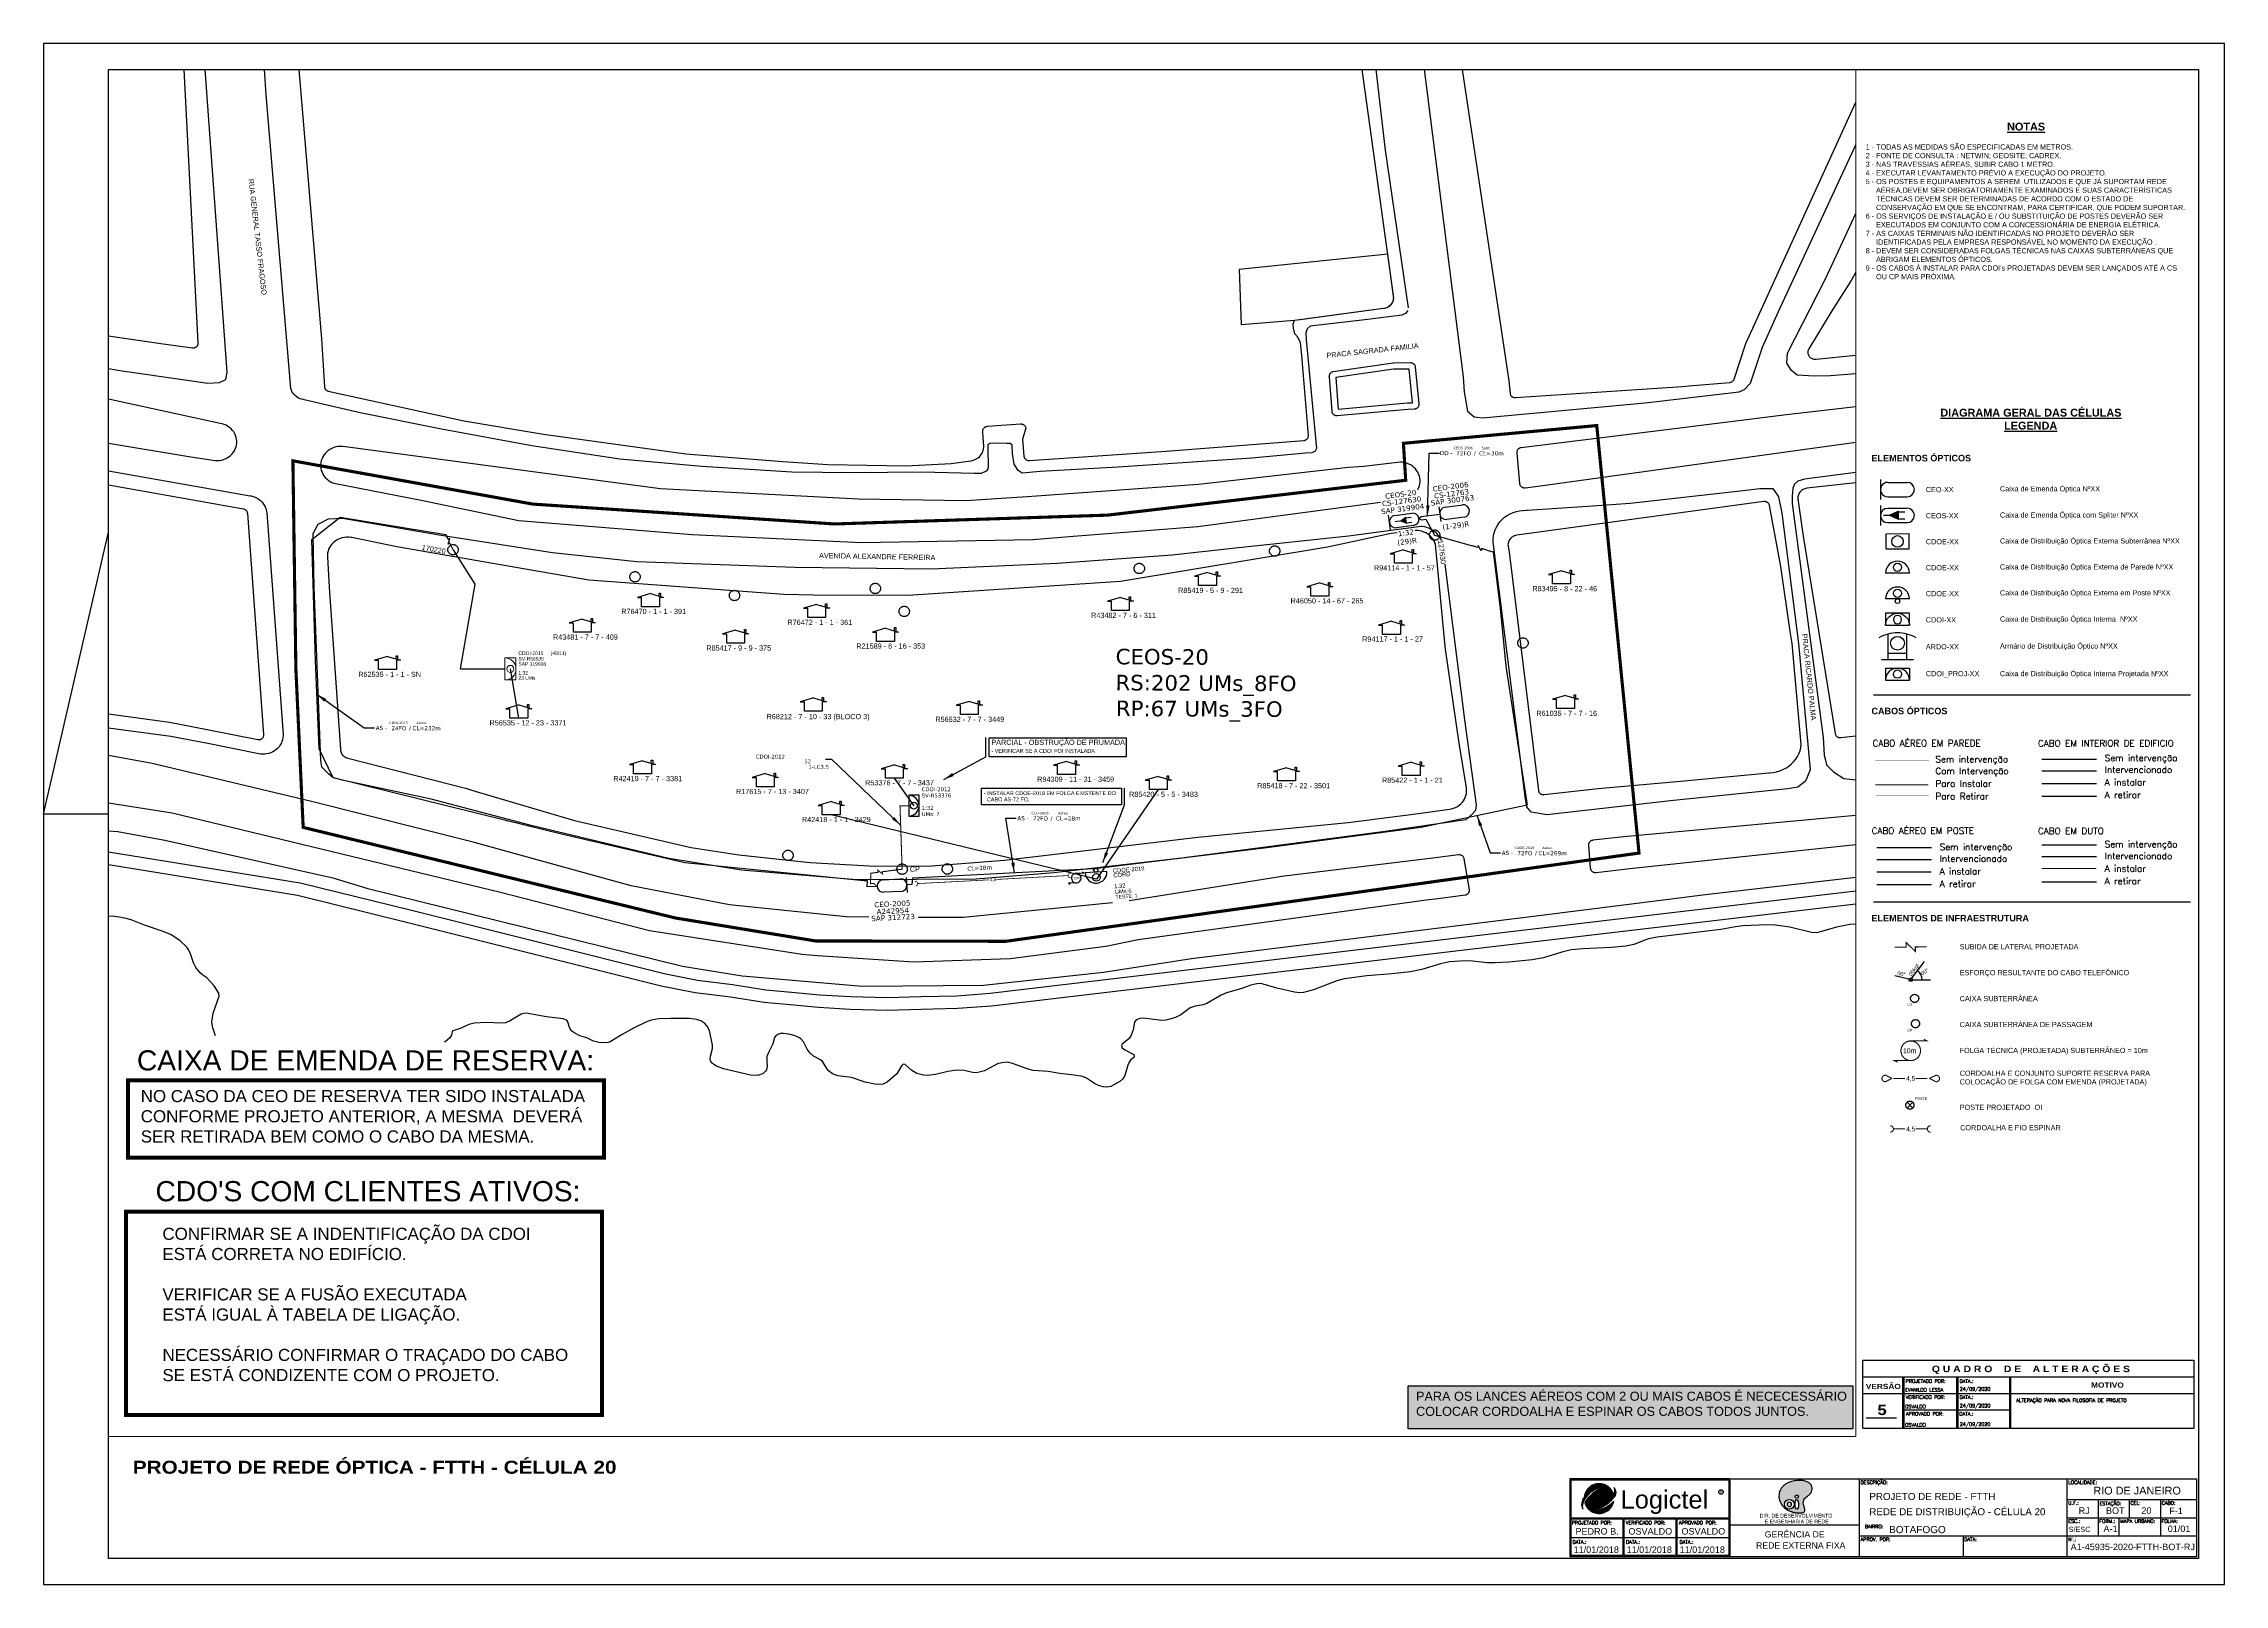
# Paper-space layout 'CT_CEOS-20' of a CAD drawing. Header units: metres. Extents: x 0 to 0.841, y 0 to 0.594.
# The model-space entities are those that its viewports show. They can reach past a viewport. Long polylines and large blocks are cut down to what shows.
import ezdxf
from ezdxf.enums import TextEntityAlignment as Align

# ---------------------------------------------------------------- set-up
doc = ezdxf.new("R2010")
doc.units = ezdxf.units.M
doc.header["$LTSCALE"] = 0.001
doc.header["$PDMODE"] = 33
doc.header["$PDSIZE"] = 0.5
for name, pattern in [('DASHED', [19.05, 12.7, -6.35]), ('DIVIDE', [1.25, 0.5, -0.25, 0, -0.25, 0, -0.25]), ('DOT', [0.25, 0, -0.25]), ('PHANTOM2', [1.25, 0.625, -0.125, 0.125, -0.125, 0.125, -0.125])]:
    doc.linetypes.add(name, pattern=pattern)
doc.layers.get('Defpoints').update_dxf_attribs({"color": 1})
for name, color, linetype in [('10.0-Cartográfico', 252, 'Continuous'), ('10.1-Caixas Subterrâneas', 5, 'Continuous'), ('10.3 - Caixas Subterrâneas', 5, 'Continuous'), ('20.3 - CDOE - Cordoalha', 1, 'Continuous'), ('20.4 - CDOI', 1, 'Continuous'), ('20.4-CEOS', 1, 'Continuous'), ('20.5-CEO', 1, 'Continuous'), ('20.8-Legenda', 1, 'Continuous'), ('30.6 - Comprimento do cabo', 7, 'Continuous'), ('90.1-Celulização - CABO 1', 6, 'Continuous'), ('CD a instalar', 1, 'Continuous'), ('CDO_INTERIOR', 1, 'Continuous'), ('CDO_POSTE', 1, 'Continuous'), ('celulas gpon', 7, 'Continuous'), ('CEO', 1, 'Continuous'), ('CEO1', 1, 'Continuous'), ('CEOS', 1, 'Continuous'), ('Folga', 1, 'Continuous'), ('label_cabos', 7, 'Continuous'), ('Legenda', 1, 'Continuous'), ('MUB_EDIFICACOES', 7, 'Continuous'), ('MUB_HIDROGRAFIA', 7, 'Continuous'), ('MUB_SEGMENTO', 7, 'Continuous'), ('Subida Lateral', 5, 'Continuous'), ('surveys', 7, 'Continuous'), ('surveys legendas', 7, 'Continuous')]:
    doc.layers.add(name, color=color, linetype=linetype)
for name, color, linetype, lineweight in [('20.0 - Legenda - Elementos Ópticos', 1, 'Continuous', 0), ("20.0-LEGENDA DOS CDO'S", 1, 'Continuous', 0), ('20.1-CDO_INTERIOR', 1, 'Continuous', 0), ('20.6-CORDOALHA_SUPORTE', 7, 'Continuous', 25)]:
    doc.layers.add(name, color=color, linetype=linetype, lineweight=lineweight)
doc.layers.add('DROP DE CLIENTE', color=140, linetype='Continuous', plot=False)
doc.layers.add('EXTRA', color=50, linetype='Continuous', plot=False)
doc.styles.add('ADESK1', font='romans.shx')
doc.styles.add('ARIAL', font='arial.ttf')
doc.styles.add('HMS', font='ariblk.ttf')
doc.styles.add('NORMOGRAFO', font='arial.ttf')
doc.styles.add('ROMANS', font='romans.shx')
doc.styles.add('siredit', font='verdana.ttf')
doc.linetypes.add('FENCELINE1', pattern='A,0.25,-0.1,[133,ltypeshp.shx,S=0.1,R=0,X=-0.1,Y=0],-0.1,1', length=1.45)
doc.dimstyles.new('CC', dxfattribs={"dimtxt": 0.8, "dimasz": 2, "dimexe": 0.18, "dimexo": 0.0625, "dimgap": 0.09, "dimtad": 0, "dimdec": 0, "dimrnd": 1, "dimzin": 0, "dimdsep": 46, "dimtxsty": 'siredit', "dimblk": 'NONE', "dimcen": 0, "dimse1": 1, "dimse2": 1, "dimsd1": 1, "dimsd2": 1, "dimclrt": 7, "dimadec": 0, "dimazin": 0, "dimtfac": 1, "dimtdec": 0, "dimtofl": 0, "dimtmove": 0, "dimatfit": 3, "dimfxl": 0, "dimtolj": 1, "dimtzin": 0, "dimarcsym": 0})
doc.dimstyles.new('ISO-25', dxfattribs={"dimtxt": 2.5, "dimasz": 2.5, "dimexe": 1.25, "dimexo": 0.625, "dimtad": 1, "dimtxsty": 'Standard', "dimcen": 2.5, "dimadec": 0, "dimazin": 0, "dimtfac": 1, "dimtmove": 0, "dimatfit": 3, "dimfxl": 0, "dimarcsym": 0})

# ---------------------------------------------------------------- blocks, each defined once
blk = doc.blocks.new('OI')
h = blk.add_hatch(color=40)
edge = h.paths.add_edge_path()
edge.add_spline(control_points=[(4.35, -0.67), (3.92, -0.99), (3.26, -1.5), (2.81, -2.59), (2.9, -3.5), (3.06, -4.27), (3.31, -4.85), (3.37, -5.39), (3.4, -5.88), (3.2, -6.4), (2.54, -6.61), (1.65, -6.63), (0.55, -6.67), (-0.56, -6.42), (-1.61, -6.14), (-2.77, -5.61), (-3.92, -4.77), (-4.89, -3.7), (-5.34, -2.65), (-5.6, -1.94), (-5.85, -0.96), (-5.71, 0.47), (-5.1, 2.02), (-4.14, 3.02), (-3.3, 3.61), (-2.37, 4.16), (-1.36, 4.44), (-0.56, 4.7), (0.79, 4.85), (2.24, 4.97), (3.79, 4.57), (4.67, 4.21), (5.44, 3.65), (5.76, 2.99), (6.03, 2.21), (6.01, 1.46), (5.72, 0.64), (5.31, 0.08), (4.88, -0.38), (4.51, -0.55), (4.35, -0.67)], knot_values=[0, 0, 0, 0, 1.60434, 2.417191, 3.427595, 4.282808, 4.776746, 5.304182, 5.888771, 6.258406, 6.858137, 7.79129, 8.986195, 10.124242, 11.187857, 12.242908, 13.953784, 15.414161, 16.515391, 17.349188, 17.675853, 19.552021, 21.515531, 22.568638, 23.63245, 24.621084, 25.782718, 26.745347, 27.142653, 29.870543, 31.004649, 31.921532, 32.709589, 33.801391, 34.042471, 35.192333, 35.971461, 36.628871, 37.254359, 37.836911, 37.836911, 37.836911, 37.836911], degree=3, periodic=0)
h.paths.add_polyline_path([(1.13, -0.87, -1), (-0.04, -0.87, -1)], flags=16)
edge = h.paths.add_edge_path(flags=16)
edge.add_ellipse((0.56, -3.59), major_axis=(-0.02, 1.71), ratio=0.361305, start_angle=0, end_angle=360)
h.paths.add_polyline_path([(-0.36, -3.62, -1), (-3.8, -3.62, -1)], flags=16)
edge = h.paths.add_edge_path(flags=0)
edge.add_ellipse((-2.08, -3.62), major_axis=(0, 0.885), ratio=0.758294, start_angle=0, end_angle=360)
at = {"color": 40}
for centre, radius in [((-2.08, -3.62), 1.72), ((0.54, -0.87), 0.587)]:
    blk.add_circle(centre, radius, dxfattribs=at)
blk.add_ellipse((-2.08, -3.62), major_axis=(0, 0.885), ratio=0.758294, start_param=-3.141592653589792, end_param=3.141592653589792, dxfattribs=at)
blk.add_ellipse((0.56, -3.59), major_axis=(-0.02, 1.71), ratio=0.361305, dxfattribs=at)
at = {"color": 40, "start_tangent": (-0.800898, -0.598801), "end_tangent": (-0.800898, -0.598801)}
blk.add_spline([(4.35, -0.67), (3.2, -1.78), (2.9, -2.54), (2.92, -3.55), (3.12, -4.38), (3.28, -4.85), (3.37, -5.37), (3.35, -5.95), (3.2, -6.29), (2.66, -6.55), (1.73, -6.63), (0.54, -6.62), (-0.58, -6.41), (-1.6, -6.11), (-2.56, -5.67), (-3.95, -4.67), (-4.89, -3.56), (-5.37, -2.56), (-5.64, -1.78), (-5.72, -1.46), (-5.63, 0.42), (-4.84, 2.22), (-4.13, 2.99), (-3.27, 3.62), (-2.4, 4.09), (-1.3, 4.47), (-0.37, 4.72), (0.02, 4.77), (2.75, 4.8), (3.85, 4.53), (4.69, 4.16), (5.31, 3.68), (5.85, 2.73), (5.93, 2.5), (5.94, 1.35), (5.67, 0.62), (5.29, 0.08), (4.84, -0.36), (4.35, -0.67)], degree=3, dxfattribs=at)
blk = doc.blocks.new('PDO_PRD')
at = {"color": 1}
blk.add_line((2.5, 0), (-2.5, 0), dxfattribs=at)
blk.add_circle((0, 1.19), 0.862, dxfattribs=at)
blk.add_arc((0, 0), 2.5, 0, 180, dxfattribs=at)
blk = doc.blocks.new('PDO_PST')
at = {"color": 1}
blk.add_line((2.5, 0), (-2.5, 0), dxfattribs=at)
for centre, radius in [((0, 1.19), 0.862), ((0, -0.46), 0.463)]:
    blk.add_circle(centre, radius, dxfattribs=at)
blk.add_arc((0, 0), 2.5, 0, 180, dxfattribs=at)
blk = doc.blocks.new('PDO_EDF')
at = {"color": 1}
for p, q in [((-2.5, 0), (-2.5, 2.5)), ((-2.5, 2.5), (2.5, 2.5)), ((2.5, 0), (-2.5, 0)), ((2.5, 2.5), (2.5, 0))]:
    blk.add_line(p, q, dxfattribs=at)
blk.add_circle((0, 1.19), 0.862, dxfattribs=at)
blk.add_arc((0, 0), 2.5, 0, 180, dxfattribs=at)
blk = doc.blocks.new('PDO_CVP')
at = {"color": 1}
blk.add_lwpolyline([(0, 1.62), (0, -1.62), (-4.72, -1.63), (-4.73, 1.61)], close=True, dxfattribs=at)
blk.add_circle((-2.36, -0.01), 1.21, dxfattribs=at)
blk = doc.blocks.new('A$C78986DF3')
at = {"layer": 'CEOS'}
blk.add_hatch(color=1, dxfattribs=at).paths.add_polyline_path([(0.0118, 0.23968), (0.00838, 0.23812), (0.0118, 0.23657)])
for p, q in [((0.0023, 0.1689), (0.12444, 0.1689)), ((0.0023, 0.08904), (0.12444, 0.08904))]:
    blk.add_line(p, q)
at = {"linetype": 'DOT', "ltscale": 0.1}
blk.add_line((0.06717, 0.14411), (0.08827, 0.14411), dxfattribs=at)
at = {"color": 5, "linetype": 'DOT', "ltscale": 0.1}
blk.add_line((0.06717, 0.13958), (0.08827, 0.13958), dxfattribs=at)
at = {"color": 1, "linetype": 'DOT', "ltscale": 0.1}
blk.add_line((0.06717, 0.13473), (0.08827, 0.13473), dxfattribs=at)
at = {"color": 3, "linetype": 'DOT', "ltscale": 0.1}
blk.add_line((0.06717, 0.12987), (0.08827, 0.12987), dxfattribs=at)
at = {"linetype": 'FENCELINE1', "ltscale": 0.05}
blk.add_line((0.00351, 0.10999), (0.02462, 0.10999), dxfattribs=at)
at = {"ltscale": 0.001}
blk.add_line((0.06717, 0.11107), (0.08827, 0.11107), dxfattribs=at)
at = {"color": 5, "linetype": 'FENCELINE1', "ltscale": 0.05}
blk.add_line((0.00351, 0.10546), (0.02462, 0.10546), dxfattribs=at)
at = {"color": 5, "ltscale": 0.001}
blk.add_line((0.06717, 0.10654), (0.08827, 0.10654), dxfattribs=at)
at = {"color": 3, "linetype": 'FENCELINE1', "ltscale": 0.05}
blk.add_line((0.00351, 0.09575), (0.02462, 0.09575), dxfattribs=at)
at = {"color": 3, "ltscale": 0.001}
blk.add_line((0.06717, 0.09683), (0.08827, 0.09683), dxfattribs=at)
at = {"color": 1}
for p, q in [((0.01591, 0.05924), (0.01044, 0.06051)), ((0.0161, 0.05958), (0.01712, 0.05857)), ((0.01711, 0.05958), (0.01611, 0.05857)), ((0.01732, 0.05907), (0.02421, 0.05907))]:
    blk.add_line(p, q, dxfattribs=at)
at = {"color": 1, "lineweight": -2}
blk.add_line((0.01704, 0.05964), (0.02188, 0.06604), dxfattribs=at)
at = {"color": 0, "linetype": 'DIVIDE', "ltscale": 0.05, "const_width": 0.00008}
blk.add_lwpolyline([(0.02365, 0.14357), (0.00301, 0.14357)], dxfattribs=at)
at = {"color": 5, "linetype": 'DIVIDE', "ltscale": 0.05, "const_width": 0.00008}
blk.add_lwpolyline([(0.02385, 0.13901), (0.00301, 0.13901)], dxfattribs=at)
at = {"color": 1, "linetype": 'DIVIDE', "ltscale": 0.05, "const_width": 0.0004}
blk.add_lwpolyline([(0.02345, 0.13425), (0.00301, 0.13425)], dxfattribs=at)
at = {"color": 3, "linetype": 'DIVIDE', "ltscale": 0.05, "const_width": 0.00008}
blk.add_lwpolyline([(0.0032, 0.13009), (0.02365, 0.13009)], dxfattribs=at)
at = {"color": 1, "linetype": 'Continuous', "lineweight": 40, "ltscale": 0.001, "const_width": 0.0004}
blk.add_lwpolyline([(0.06706, 0.10196), (0.08817, 0.10196)], dxfattribs=at)
at = {"color": 1, "linetype": 'FENCELINE1', "ltscale": 0.05, "const_width": 0.0005}
blk.add_lwpolyline([(0.00351, 0.10061), (0.02462, 0.10061)], dxfattribs=at)
at = {"color": 5, "linetype": 'DIVIDE', "const_width": 0.0004}
blk.add_lwpolyline([(0.02278, 0.07173), (0.01838, 0.07168), (0.01838, 0.06996), (0.01484, 0.07341), (0.01484, 0.07168), (0.01044, 0.07163)], dxfattribs=at)
at = {"color": 1, "const_width": 0.00042}
blk.add_lwpolyline([(0.01661, 0.03546, 1.000012), (0.01661, 0.0279, 0.999978)], format="xyb", close=True, dxfattribs=at)
at = {"color": 1, "const_width": 0.000394}
for points in [[(0.01661, 0.03546), (0.02291, 0.03546), (0.02165, 0.03609)], [(0.01661, 0.0279), (0.01031, 0.0279), (0.01157, 0.02727)]]:
    blk.add_lwpolyline(points, dxfattribs=at)
at = {"const_width": 0.0004}
for points in [[(0.00939, 0.021), (0.00701, 0.02221, 1.175638), (0.0069, 0.01977), (0.00939, 0.021)], [(0.02383, 0.02102), (0.02631, 0.01976, 1.175638), (0.02622, 0.0222), (0.02383, 0.02102)], [(0.0087, 0.00277, -1), (0.0087, 0.0003)], [(0.02425, 0.00278, 1), (0.02425, 0.00031)]]:
    blk.add_lwpolyline(points, format="xyb", dxfattribs=at)
for points in [[(0.00996, 0.021), (0.01446, 0.021)], [(0.01854, 0.02101), (0.02304, 0.02101)], [(0.00996, 0.00153), (0.01446, 0.00153)], [(0.01854, 0.00155), (0.02304, 0.00155)]]:
    blk.add_lwpolyline(points, dxfattribs=at)
at = {"color": 1, "linetype": 'PHANTOM2'}
for points in [[(0.0174, 0.01181), (0.01518, 0.0096)], [(0.0174, 0.0096), (0.01518, 0.01181)]]:
    blk.add_lwpolyline(points, dxfattribs=at)
at = {"color": 1}
blk.add_circle((0.01661, 0.05907), 0.000714, dxfattribs=at)
at = {"color": 5, "linetype": 'PHANTOM2'}
for centre in [(0.01811, 0.05187), (0.01846, 0.04212)]:
    blk.add_circle(centre, 0.00157, dxfattribs=at)
at = {"color": 1, "linetype": 'PHANTOM2'}
blk.add_circle((0.01629, 0.01071), 0.00157, dxfattribs=at)
at = {"color": 7, "lineweight": -2}
blk.add_arc((0.01661, 0.05908), 0.00441, 359.96377, 52.87661, dxfattribs=at)
at = {"layer": 'CDO_INTERIOR', "color": 8}
for p, q in [((0.0069, 0.1792), (0.0161, 0.1792)), ((0.0069, 0.1792), (0.0069, 0.1746)), ((0.0161, 0.1792), (0.0161, 0.1746)), ((0.0069, 0.1746), (0.0161, 0.1746))]:
    blk.add_line(p, q, dxfattribs=at)
blk.add_circle((0.0115, 0.1769), 0.00159, dxfattribs=at)
blk.add_arc((0.0115, 0.1746), 0.0046, 0.02759, 180.02759, dxfattribs=at)
at = {"layer": 'CEO', "color": 1}
for p, q in [((0.00497, 0.25191), (0.00496, 0.24417)), ((0.00773, 0.2508), (0.01527, 0.25079)), ((0.00773, 0.24527), (0.01527, 0.24527))]:
    blk.add_line(p, q, dxfattribs=at)
at = {"layer": 'CEO', "color": 1, "linetype": 'Continuous'}
for p, q in [((0.00792, 0.18502), (0.00792, 0.19235)), ((0.00792, 0.18257), (0.00792, 0.18502)), ((0.00792, 0.18502), (0.0115, 0.18502)), ((0.0115, 0.18502), (0.01509, 0.18502)), ((0.01509, 0.18502), (0.01509, 0.19235)), ((0.01509, 0.18257), (0.01509, 0.18502)), ((0.00536, 0.18257), (0.00792, 0.18257)), ((0.00792, 0.18257), (0.0115, 0.18257)), ((0.0115, 0.18257), (0.01509, 0.18257)), ((0.01509, 0.18257), (0.01765, 0.18257))]:
    blk.add_line(p, q, dxfattribs=at)
at = {"layer": 'CEO', "color": 1}
blk.add_circle((0.0115, 0.18878), 0.00267, dxfattribs=at)
for centre, start, end in [((0.00773, 0.24804), 89.95782, 269.95782), ((0.01527, 0.24803), 269.95782, 89.95782)]:
    blk.add_arc(centre, 0.00276, start, end, dxfattribs=at)
at = {"layer": 'CEO', "color": 1, "linetype": 'Continuous'}
for start, end in [(104.36291, 119.75415), (90, 104.36251), (75.63749, 90), (60.24585, 75.63709)]:
    blk.add_arc((0.0115, 0.17836), 0.01444, start, end, dxfattribs=at)
at = {"layer": 'CEOS', "color": 1}
for p, q in [((0.00496, 0.24191), (0.00497, 0.23417)), ((0.00617, 0.23811), (0.00838, 0.23812)), ((0.00772, 0.24081), (0.01526, 0.24082)), ((0.00774, 0.23528), (0.01528, 0.23529))]:
    blk.add_line(p, q, dxfattribs=at)
for points in [[(0.00838, 0.23812), (0.0118, 0.23968)], [(0.00838, 0.23812), (0.0118, 0.23657)], [(0.0118, 0.23968), (0.0118, 0.23657)], [(0.0118, 0.23946), (0.01439, 0.23947)], [(0.0118, 0.23679), (0.0144, 0.2368)]]:
    blk.add_lwpolyline(points, dxfattribs=at)
for centre, start, end in [((0.00773, 0.23804), 90.12295, 270.12295), ((0.01527, 0.23806), 270.12295, 90.12295)]:
    blk.add_arc(centre, 0.00276, start, end, dxfattribs=at)
at = {"layer": 'CDO_INTERIOR', "color": 1, "xscale": -0.001843199999999712, "yscale": 0.001843199999999712, "zscale": 0.0018431999999997}
blk.add_blockref('PDO_EDF', (0.0115, 0.19573), dxfattribs=at)
at = {"layer": 'CDO_POSTE', "color": 1, "xscale": 0.001843199999999712, "yscale": 0.001843199999999712, "zscale": 0.001843199999999712}
for name, p in [('PDO_PRD', (0.0115, 0.21585)), ('PDO_PST', (0.0115, 0.20585))]:
    blk.add_blockref(name, p, dxfattribs=at)
at = {"layer": 'CEO1', "color": 1, "xscale": 0.001843199999999712, "yscale": 0.001843199999999712, "zscale": 0.001843199999999712}
blk.add_blockref('PDO_CVP', (0.01586, 0.22806), dxfattribs=at)
at = {"color": 7, "lineweight": -2, "style": 'NORMOGRAFO'}
for s, rotation, p in [('00°', 348.19171, (0.01135, 0.0609, 0.10822)), ('00kgf', 52.99999, (0.01684, 0.06038, 0.10822)), ('00°', 32.49215, (0.02103, 0.06067, 0.10822))]:
    blk.add_text(s, height=0.0015, rotation=rotation, dxfattribs=at).set_placement(p)
at = {"color": 5, "style": 'ARIAL'}
for s, p in [('CS', (0.01526, 0.04902)), ('CP', (0.01526, 0.03902))]:
    blk.add_text(s, height=0.001, dxfattribs=at).set_placement(p)
at = {"color": 1}
blk.add_text('10m', height=0.00189, dxfattribs=at).set_placement((0.01364, 0.03074))
at = {"style": 'ARIAL'}
for p in [(0.01661, 0.021), (0.01661, 0.00154)]:
    blk.add_text('4,5', height=0.0018, dxfattribs=at).set_placement(p, align=Align.MIDDLE_CENTER)
at = {"color": 1, "style": 'ARIAL'}
blk.add_text('POSTE', height=0.001, dxfattribs=at).set_placement((0.01825, 0.01272))
at = {"linetype": 'ByBlock', "style": 'ARIAL'}
for s, insert, char_height, width, attachment_point in [('{\\fArial|b1|i0|c0|p34;\\H1.5x;\\W7.7093;\\L   \\W1;DIAGRAMA GERAL DAS CÉLULAS\\P\\W8.8499;     \\W1;LEGENDA}', (0.00111, 0.27919), 0.002, 0.1232013, 1), ('{\\fArial|b1|i0|c0|p34;ELEMENTOS ÓPTICOS}', (0.00147, 0.26142), 0.0025, 0.1232013, 1), ('CEO-XX', (0.02244, 0.24803), 0.002, 0.0732268, 4), ('Caixa de Emenda Óptica NºXX', (0.05103, 0.24803), 0.002, 0.0732268, 4), ('CEOS-XX', (0.02244, 0.23795), 0.002, 0.0732268, 4), ('Caixa de Emenda Óptica com Spliter NºXX', (0.05103, 0.23795), 0.002, 0.0732268, 4), ('CDOE-XX', (0.02244, 0.22794), 0.002, 0.086699, 4), ('Caixa de Distribuição Óptica Externa Subterrânea NºXX', (0.05103, 0.22794), 0.002, 0.086699, 4), ('CDOE-XX', (0.02244, 0.21792), 0.002, 0.0806851, 4), ('Caixa de Distribuição Óptica Externa de Parede NºXX', (0.05103, 0.21792), 0.002, 0.0806851, 4), ('CDOE-XX', (0.02244, 0.20792), 0.002, 0.0732268, 4), ('Caixa de Distribuição Óptica Externa em Poste NºXX', (0.05103, 0.20792), 0.002, 0.0732268, 4), ('CDOI-XX', (0.02244, 0.19781), 0.002, 0.0732268, 4), ('Caixa de Distribuição Óptica Interna  NºXX', (0.05103, 0.19781), 0.002, 0.0732268, 4), ('ARDO-XX', (0.02244, 0.18743), 0.002, 0.0732268, 4), ('Armário de Distribuição Óptico NºXX', (0.05103, 0.18743), 0.002, 0.0732268, 4), ('CDOI_PROJ-XX', (0.02244, 0.17679), 0.002, 0.0793824, 4), ('Caixa de Distribuição Óptica Interna Projetada NºXX', (0.05103, 0.17679), 0.002, 0.0793824, 4), ('{\\fArial|b1|i0|c0|p34;CABOS ÓPTICOS}', (0.00147, 0.16392), 0.0025, 0.1232013, 1), ('{\\fArial|b1|i0|c0|p34;ELEMENTOS DE INFRAESTRUTURA}', (0.00147, 0.08406), 0.0025, 0.1232013, 1), ('SUBIDA DE LATERAL PROJETADA', (0.03549, 0.0728), 0.002, 0.0732268, 1), ('ESFORÇO RESULTANTE DO CABO TELEFÔNICO ', (0.03549, 0.0628), 0.002, 0.0732268, 1), ('CAIXA SUBTERRÂNEA', (0.03549, 0.0528), 0.002, 0.0732268, 1), ('CAIXA SUBTERRÂNEA DE PASSAGEM', (0.03549, 0.0428), 0.002, 0.0732268, 1), ('FOLGA TÉCNICA (PROJETADA) SUBTERRÂNEO = 10m', (0.03549, 0.0328), 0.002, 0.0919522, 1), ('CORDOALHA E CONJUNTO SUPORTE RESERVA PARA\\PCOLOCAÇÃO DE FOLGA COM EMENDA (PROJETADA)', (0.03549, 0.02403), 0.002, 0.0919522, 1), ('POSTE PROJETADO  OI', (0.03549, 0.0109), 0.002, 0.0732268, 1), ('CORDOALHA E FIO ESPINAR', (0.03567, 0.00303), 0.002, 0.0919522, 1)]:
    blk.add_mtext(s, dxfattribs=dict(at, insert=insert, char_height=char_height, width=width, attachment_point=attachment_point))
at = {"char_height": 0.002489, "attachment_point": 1, "style": 'ADESK1'}
for s, insert, width in [('CABO AÉREO EM PAREDE', (0.0019, 0.15149), 0.0551807), ('CABO EM INTERIOR DE EDIFICIO', (0.06569, 0.15146), 0.0653294), ('Sem intervenção', (0.02613, 0.14532), 0.0551807), ('Sem intervenção', (0.09142, 0.1458), 0.0551807), ('Com Intervenção', (0.02613, 0.14079), 0.0551807), ('Para Instalar', (0.02613, 0.13593), 0.0551807), ('A instalar', (0.09142, 0.13642), 0.0551807), ('Intervencionado', (0.09142, 0.14127), 0.0551807), ('Para Retirar', (0.02613, 0.13108), 0.0551807), ('A retirar', (0.09142, 0.13156), 0.0551807), ('CABO AÉREO EM POSTE', (0.00153, 0.11774), 0.0551807), ('Sem intervenção', (0.02777, 0.11152), 0.0551807), ('CABO EM DUTO', (0.06569, 0.11768), 0.0551807), ('Sem intervenção', (0.09142, 0.11258), 0.0551807), ('A instalar', (0.02777, 0.10213), 0.0551807), ('Intervencionado', (0.02777, 0.10699), 0.0551807), ('A instalar', (0.09142, 0.1032), 0.0551807), ('Intervencionado', (0.09142, 0.10805), 0.0551807), ('A retirar', (0.02777, 0.09728), 0.0551807), ('A retirar', (0.09142, 0.09834), 0.0551807)]:
    blk.add_mtext(s, dxfattribs=dict(at, insert=insert, width=width))
blk = doc.blocks.new('MHMZ')
at = {"layer": '10.3 - Caixas Subterrâneas', "linetype": 'PHANTOM2'}
blk.add_circle((0, 0), 1, dxfattribs=at)
blk = doc.blocks.new('SURVEY_SURVEY')
for p, q in [((0, 0.0000254), (-0.0000251, 0.000018)), ((-0.0000251, 0.000018), (-0.0000173, 0.000018)), ((-0.0000172, 0), (-0.0000172, 0.0000179)), ((0.0000172, 0), (-0.0000172, 0)), ((0, 0.0000254), (0.0000251, 0.000018)), ((0.0000169, 0.0000264), (0.0000195, 0.0000264)), ((0.0000169, 0.0000205), (0.0000169, 0.0000264)), ((0.0000251, 0.000018), (0.0000172, 0.000018)), ((0.0000172, 0.000018), (0.0000172, 0)), ((0.0000195, 0.0000264), (0.0000195, 0.0000198))]:
    blk.add_line(p, q)
blk = doc.blocks.new('A$C30E733EA')
at = {"layer": '20.8-Legenda', "color": 7, "style": 'siredit'}
for tag, p in [('CEOS-X', (8.45, 12.42)), ('RS:', (8.52, 7.4)), ('RP:', (8.52, 2.45))]:
    blk.add_attdef(tag, text='', height=2.99, rotation=359.69, dxfattribs=at).set_placement(p, align=Align.MIDDLE_CENTER)
blk = doc.blocks.new('CEOS_RP_CT_DRT')
at = {"layer": '20.4-CEOS', "color": 0}
for p, q in [((-4.54, 1.19), (-1.19, 1.19)), ((-1.19, -1.19), (-4.54, -1.19))]:
    blk.add_line(p, q, dxfattribs=at)
for points in [[(-5.73, -1.43), (-5.73, 1.44)], [(-3.79, 0), (-4.59, 0)], [(-2.47, 0.48), (-1.45, 0.48)], [(-2.47, -0.52), (-1.45, -0.52)]]:
    blk.add_lwpolyline(points, dxfattribs=at)
blk.add_lwpolyline([(-3.79, 0, 0, 1.47, 0), (-2.41, 0, 1.47, 1.47, 0)], format="xyseb", dxfattribs=at)
for centre, start, end in [((-4.54, 0), 90, 270), ((-1.19, 0), 270, 90)]:
    blk.add_arc(centre, 1.19, start, end, dxfattribs=at)
at = {"layer": '20.4-CEOS', "color": 7, "style": 'siredit'}
for tag, p in [('Nº_DA_CEOS', (-2.86, 5.6)), ('LOCAL', (-2.86, 4.24)), ('SAP', (-2.86, 2.78)), ('RACIO_SPLITAGEM', (-2.86, -1.88)), ('FIBRAS_SPLITTER', (-2.86, -3.58)), ('RESERVA_FINAIS', (-2.86, -6.39)), ('FIBRAS_TOP_C', (-2.86, -5.08))]:
    blk.add_attdef(tag, text='', height=1.01, dxfattribs=at).set_placement(p, align=Align.TOP_CENTER)
blk = doc.blocks.new('CEO_CT_ESQ')
at = {"layer": '20.5-CEO', "color": 0}
for p, q in [((-1.56, 1.24), (1.8, 1.24)), ((1.8, -1.15), (-1.56, -1.15))]:
    blk.add_line(p, q, dxfattribs=at)
blk.add_lwpolyline([(3, -1.4), (3, 1.49)], dxfattribs=at)
for centre, start, end in [((-1.56, 0.05), 90, 270), ((1.8, 0.05), 270, 90)]:
    blk.add_arc(centre, 1.2, start, end, dxfattribs=at)
at = {"layer": '20.5-CEO', "color": 7, "style": 'siredit'}
for tag, p in [('CEO_Nº', (0.12, 5.61)), ('LOCAL', (0.12, 4.23)), ('SAP', (0.12, 2.97)), ('FIBRAS_RESERVA', (0.12, -1.94))]:
    blk.add_attdef(tag, text='', height=1.01, dxfattribs=at).set_placement(p, align=Align.TOP_CENTER)
blk = doc.blocks.new('CDOI_CT_DRT')
at = {"layer": '20.1-CDO_INTERIOR', "color": 0, "lineweight": 18}
blk.add_lwpolyline([(2.13, -2.13), (2.13, 2.12), (0, 2.12), (0, -2.13)], close=True, dxfattribs=at)
blk.add_circle((1.06, 0), 0.68, dxfattribs=at)
blk.add_arc((0, 0), 2.13, 269.9724, 89.9724, dxfattribs=at)
at = {"layer": "20.0-LEGENDA DOS CDO'S", "color": 0, "style": 'ARIAL'}
for tag, p in [('SAP', (2.61, 0.61)), ('CDO_N', (2.61, 2.69)), ('SURVEY', (2.61, 1.6)), ('1:XX', (2.6, -1.08)), ('UMS', (2.6, -2.09))]:
    blk.add_attdef(tag, p, '', height=0.68, rotation=359.9724, dxfattribs=at)
blk.add_attdef('FIBRAS_UTILIZADAS', text='', height=0.68, rotation=359.9724, dxfattribs=at).set_placement((10.32, 2.69), align=Align.CENTER)
blk = doc.blocks.new('CEO_CT_DRT')
at = {"layer": '20.5-CEO', "color": 0}
for p, q in [((-1.56, 1.26), (1.8, 1.26)), ((1.8, -1.13), (-1.56, -1.13))]:
    blk.add_line(p, q, dxfattribs=at)
blk.add_lwpolyline([(-2.75, 1.51), (-2.75, -1.38)], dxfattribs=at)
for centre, start, end in [((-1.56, 0.07), 90, 270), ((1.8, 0.07), 270, 90)]:
    blk.add_arc(centre, 1.2, start, end, dxfattribs=at)
at = {"layer": '20.5-CEO', "color": 7, "style": 'siredit'}
for tag, p in [('CEO_Nº', (0.12, 5.61)), ('LOCAL', (0.12, 4.23)), ('SAP', (0.12, 2.97)), ('FIBRAS_RESERVA', (0.12, -1.94))]:
    blk.add_attdef(tag, text='', height=1.01, dxfattribs=at).set_placement(p, align=Align.TOP_CENTER)
blk = doc.blocks.new('_None')
blk = doc.blocks.new('*D79')
at = {"layer": 'Defpoints', "color": 0}
for p in [(-1012.9, 10017.86), (-1012.9, 10017.85), (-968.34, 10020.19)]:
    blk.add_point(p, dxfattribs=at)
at = {"color": 7, "insert": (-990.62, 10019.03), "char_height": 0.8, "attachment_point": 5, "rotation": 3.009, "style": 'siredit'}
blk.add_mtext('\\A1;CL=28m', dxfattribs=at)
blk = doc.blocks.new('LEGENDA DOS CABOS')
at = {"layer": 'EXTRA', "color": 0, "style": 'siredit'}
for tag, p in [('ID', (4.6, 0.97)), ('XX', (9.03, 0.97))]:
    blk.add_attdef(tag, text='', height=0.48, rotation=359.69, dxfattribs=at).set_placement(p, align=Align.MIDDLE_CENTER)
at = {"layer": 'Legenda', "color": 0, "style": 'siredit'}
for tag, p in [('TIPO_CABO', (1.31, 0)), ('CABO', (4.69, -0.05)), ('/', (6.81, -0.05)), ('METROS', (10.03, -0.05))]:
    blk.add_attdef(tag, text='', height=0.8, rotation=359.69, dxfattribs=at).set_placement(p, align=Align.MIDDLE_CENTER)
blk = doc.blocks.new('S_CDOI')
at = {"color": 0}
blk.add_lwpolyline([(-2, -1), (2, -1), (2, 1), (-2, 1)], close=True, dxfattribs=at)
blk.add_circle((0, 0), 0.65, dxfattribs=at)
blk.add_arc((0, -1), 2, 0, 180, dxfattribs=at)
blk = doc.blocks.new('*U87')
at = {"layer": '20.4 - CDOI', "color": 0, "rotation": 270}
blk.add_blockref('S_CDOI', (1, 0), dxfattribs=at)
at = {"layer": '20.4 - CDOI', "color": 0, "style": 'siredit'}
blk.add_text('UMs:', height=0.75, dxfattribs=at).set_placement((2.5, -1.625), align=Align.MIDDLE_LEFT)
for tag, flags, p in [('SAP', 10, (2.5, 0.775)), ('LOCAL', 8, (2.5, 1.975)), ('FIBRAS_UTILIZADAS', 10, (10, 3.175)), ('RACIO_SPLITAGEM', 8, (2.5, -0.425)), ('UMS', 8, (5.3, -1.625))]:
    blk.add_attdef(tag, text='', height=0.75, dxfattribs=dict(at, flags=flags)).set_placement(p, align=Align.MIDDLE_LEFT)
blk.add_attdef('FID', text='', height=0.75, dxfattribs=at).set_placement((2.5, 3.175), align=Align.MIDDLE_LEFT)
blk = doc.blocks.new('*U95')
at = {"color": 0}
blk.add_line((-2.12, 0.39), (2.12, 0.39), dxfattribs=at)
for centre, radius in [((0, 1.4), 0.733), ((0, 0), 0.393)]:
    blk.add_circle(centre, radius, dxfattribs=at)
blk.add_arc((0, 0.39), 2.12, 0, 180, dxfattribs=at)
at = {"layer": "20.0-LEGENDA DOS CDO'S", "style": 'ARIAL'}
for tag, p in [('UMs', (-3.34, 4.85)), ('RACIO_SPLITAGEM', (-3.32, 3.74)), ('LOCAL', (-3.29, 1.64)), ('FID', (-3.28, 0.74))]:
    blk.add_attdef(tag, p, '', height=0.8, rotation=180.6273, dxfattribs=at)
at = {"layer": "20.0-LEGENDA DOS CDO'S", "style": 'ARIAL', "flags": 2}
for tag, p in [('FIBRAS_UTILIZADAS', (-11.08, 0.43)), ('SAP', (-3.3, 2.66))]:
    blk.add_attdef(tag, p, '', height=0.8, rotation=180.6273, dxfattribs=at)
blk = doc.blocks.new('*U97')
at = {"color": 0, "lineweight": 0, "style": 'ARIAL'}
blk.add_attdef('TESTE', (-0.02, -0.01), '', height=0.4, rotation=359.9959, dxfattribs=at)
blk = doc.blocks.new('*U102')
at = {"style": 'siredit', "flags": 2}
for tag, p in [('T.CABO', (0.07, -0.34)), ('FO', (5.02, -0.38)), ('CL=', (9.1, -0.39)), ('INSTALAÇÃO', (9.15, 0.76)), ('UNIDADES', (15.49, -0.55))]:
    blk.add_attdef(tag, p, '', height=1, dxfattribs=at)
at = {"style": 'siredit'}
blk.add_attdef('FID', (12.91, -1.87), '', height=1, dxfattribs=at)
at = {"layer": 'label_cabos', "color": 0, "style": 'siredit'}
blk.add_attdef('DESTINO_CABO', text='', height=1, rotation=359.69, dxfattribs=at).set_placement((3.13, 1.26), align=Align.MIDDLE_CENTER)
at = {"layer": 'label_cabos', "color": 0, "style": 'siredit', "flags": 2}
for tag, p in [('CABO', (4.3, 0.1)), ('/', (7.82, -0.03))]:
    blk.add_attdef(tag, text='', height=1, rotation=359.69, dxfattribs=at).set_placement(p, align=Align.MIDDLE_CENTER)
at = {"layer": 'label_cabos', "color": 0, "style": 'siredit'}
blk.add_attdef('QTDE', (11.83, -0.5), '', height=1, rotation=359.69, dxfattribs=at)
blk.add_leader([(36.46, -16.32), (18.96, 0.52), (17.31, 0.52)], dimstyle='ISO-25', override={"dimgap": 0.625, "dimtad": 0})

msp = doc.modelspace()

# ---------------------------------------------------------------- linework, layer by layer
at = {"linetype": 'FENCELINE1', "ltscale": 3}
for points in [[(-1081.69, 10028.09), (-1081.96, 10028.16), (-1115.28, 10036.4), (-1117.99, 10042.01), (-1118.68, 10059.06), (-1119.39, 10082.33), (-1113.9, 10086.66), (-1093.58, 10083.31), (-1093.58, 10083.31)], [(-1010.39, 10015.48), (-1012.33, 10015.38), (-1012.27, 10016.58), (-1012.93, 10016.55), (-1047.48, 10020.03), (-1071.27, 10025.58), (-1081.96, 10028.16)]]:
    msp.add_lwpolyline(points, dxfattribs=at)
at = {"color": 3, "ltscale": 30}
msp.add_lwpolyline([(-905.92, 10086.4), (-905.5, 10086.76), (-901.89, 10087.24)], dxfattribs=at)
at = {"color": 5, "ltscale": 30}
msp.add_lwpolyline([(-905.92, 10086.4), (-905.42, 10086.17), (-904.58, 10086.28), (-902.89, 10083.2), (-895.6, 10081.11)], dxfattribs=at)
at = {"color": 5, "linetype": 'FENCELINE1', "ltscale": 3}
msp.add_lwpolyline([(-892.81, 10080.31), (-891.59, 10079.96), (-890.23, 10069.05), (-889.18, 10057.92), (-885.08, 10031.13), (-905.5, 10026.83), (-935.27, 10022.92), (-967.87, 10018.94), (-968, 10018.66)], dxfattribs=at)
at = {"color": 3}
msp.add_lwpolyline([(-988.81, 10044.14), (-962.36, 10044.14), (-962.36, 10040.43), (-988.81, 10040.43)], close=True, dxfattribs=at)
at = {"color": 1}
msp.add_lwpolyline([(-990.24, 10034.41), (-963.26, 10034.41), (-963.26, 10031.23), (-990.24, 10031.23)], close=True, dxfattribs=at)
at = {"color": 1, "linetype": 'ByBlock', "const_width": 0.2}
for points in [[(-1008.38, 10018.44), (-1005.57, 10018.81), (-1005.98, 10031.04), (-1004.3, 10031.04)], [(-1010.39, 10015.47), (-1011.03, 10016.05), (-1011.69, 10016.01), (-1011.59, 10018.02), (-1011.26, 10018.06)]]:
    msp.add_lwpolyline(points, dxfattribs=at)
at = {"color": 5, "linetype": 'ByBlock', "const_width": 0.2}
msp.add_lwpolyline([(-1008.38, 10018.44), (-1009.39, 10018.31), (-1009.34, 10017.9), (-1010.27, 10018.61), (-1010.22, 10018.2), (-1011.26, 10018.06)], dxfattribs=at)
at = {"color": 7, "linetype": 'FENCELINE1', "ltscale": 3}
msp.add_lwpolyline([(-968.4, 10018.62), (-968.58, 10018.88), (-1003.56, 10017.04), (-1003.72, 10015.83), (-1004.64, 10015.78)], dxfattribs=at)
at = {"color": 3, "const_width": 0.778}
msp.add_lwpolyline([(-1154.81, 9978.1), (-1063.06, 9978.1), (-1063.06, 9963.21), (-1154.81, 9963.21)], close=True, dxfattribs=at)
at = {"color": 5, "const_width": 0.778}
msp.add_lwpolyline([(-1155.2, 9952.76), (-1063.45, 9952.76), (-1063.45, 9913.57), (-1155.2, 9913.57)], close=True, dxfattribs=at)
at = {"layer": '10.0-Cartográfico'}
for points in [[(-1189.42, 10120.55), (-1180.61, 10119.44), (-1156.43, 10114.92), (-1143.45, 10113.08), (-1139.47, 10112.49), (-1137.21, 10112.6), (-1135.96, 10113.2), (-1135.7, 10114.62), (-1140.56, 10181.4)], [(-1189.42, 10126.02), (-1182.97, 10125.03), (-1148.52, 10120.16), (-1142.41, 10119.32), (-1142.33, 10119.3), (-1142.23, 10119.31), (-1142.12, 10119.32), (-1142.02, 10119.33), (-1141.93, 10119.36), (-1141.83, 10119.4), (-1141.74, 10119.45), (-1141.66, 10119.5), (-1141.59, 10119.57), (-1141.52, 10119.64), (-1141.45, 10119.71), (-1141.41, 10119.79), (-1141.37, 10119.88), (-1141.33, 10119.97), (-1141.31, 10120.07), (-1141.29, 10120.16), (-1141.29, 10120.25), (-1144.33, 10179.34), (-1144.43, 10181.4)], [(-908.05, 10126.47), (-908.51, 10125.95), (-909.23, 10125.63), (-916.36, 10124.69), (-926.87, 10123.46), (-927.47, 10122.98), (-927.74, 10122.2), (-927.64, 10120.83), (-925.67, 10099.89), (-925.92, 10099.41), (-926.57, 10099.04), (-927.78, 10099.02), (-938.15, 10098.01), (-963.89, 10096.27), (-978.92, 10095.44), (-982.44, 10095.16), (-983.22, 10095.64), (-983.96, 10096.88), (-984.29, 10098.96), (-984.38, 10100.55), (-984.71, 10100.85), (-985.39, 10100.89), (-988.13, 10100.92), (-988.66, 10100.89), (-989.03, 10100.59), (-989.04, 10099.9), (-989, 10096.45), (-989.02, 10095.95), (-989.39, 10095.53), (-990.35, 10095.1), (-991.7, 10095.08), (-1001.79, 10095.33), (-1014.98, 10095.21), (-1026.85, 10095.34), (-1044.21, 10096.44), (-1059.98, 10097.85), (-1076.99, 10100.43), (-1094.37, 10103.62), (-1110.08, 10106.75), (-1120.88, 10109.29), (-1121.06, 10109.31), (-1121.36, 10109.39), (-1121.67, 10109.5), (-1121.95, 10109.63), (-1122.22, 10109.78), (-1122.46, 10109.97), (-1122.69, 10110.17), (-1122.9, 10110.4), (-1123.07, 10110.64), (-1123.22, 10110.9), (-1123.34, 10111.17), (-1123.42, 10111.46), (-1128.19, 10168.04), (-1129.15, 10181.4)], [(-1122.59, 10181.4), (-1117.53, 10121.05), (-1116.95, 10111.79), (-1116.94, 10111.7), (-1116.92, 10111.61), (-1116.89, 10111.52), (-1116.85, 10111.43), (-1116.8, 10111.35), (-1116.74, 10111.27), (-1116.67, 10111.2), (-1116.59, 10111.13), (-1116.51, 10111.08), (-1116.42, 10111.03), (-1116.32, 10110.99), (-1116.23, 10110.97), (-1090.06, 10105.2), (-1074.71, 10102.63), (-1047.26, 10098.84), (-1028.57, 10097.4), (-1019.88, 10096.84), (-1004.88, 10096.54), (-996.13, 10097.03), (-992.35, 10097.53), (-992.28, 10097.54), (-991.99, 10097.6), (-991.7, 10097.69), (-991.42, 10097.81), (-991.15, 10097.95), (-990.9, 10098.12), (-990.68, 10098.31), (-990.47, 10098.52), (-990.3, 10098.75), (-990.14, 10099), (-990.02, 10099.25), (-989.93, 10099.52), (-989.86, 10099.8), (-989.84, 10100.08), (-989.84, 10100.37), (-989.94, 10102.02)], [(-989.94, 10102.02), (-990.02, 10103.18), (-990.03, 10103.27), (-990.02, 10103.37), (-990, 10103.46), (-989.98, 10103.55), (-989.95, 10103.64), (-989.9, 10103.72), (-989.84, 10103.8), (-989.77, 10103.88), (-989.71, 10103.94), (-989.63, 10104.01), (-989.54, 10104.05), (-989.45, 10104.1), (-989.36, 10104.13), (-989.26, 10104.15), (-989.12, 10104.17), (-982.77, 10104.63), (-982.67, 10104.63), (-982.57, 10104.63), (-982.47, 10104.61), (-982.37, 10104.58), (-982.27, 10104.55), (-982.19, 10104.5), (-982.11, 10104.45), (-982.03, 10104.39), (-981.96, 10104.33), (-981.89, 10104.25), (-981.84, 10104.17), (-981.8, 10104.08), (-981.76, 10103.99), (-981.74, 10103.9), (-981.73, 10103.8), (-982.39, 10101.67), (-982.07, 10098.38), (-982.06, 10098.3), (-982.04, 10098.21), (-982.01, 10098.12), (-981.96, 10098.04), (-981.91, 10097.96), (-981.85, 10097.88), (-981.78, 10097.82), (-981.7, 10097.76), (-981.61, 10097.69), (-981.53, 10097.65), (-981.44, 10097.62), (-981.34, 10097.59), (-981.24, 10097.57), (-981.13, 10097.56), (-981.04, 10097.57), (-954.65, 10099.36), (-928.11, 10101.46), (-928.01, 10101.47), (-927.91, 10101.49), (-927.81, 10101.53), (-927.73, 10101.56), (-927.64, 10101.61), (-927.55, 10101.67), (-927.49, 10101.74), (-927.42, 10101.81), (-927.36, 10101.88), (-927.31, 10101.97), (-927.27, 10102.06), (-927.24, 10102.15), (-927.22, 10102.24), (-927.21, 10102.34), (-927.21, 10102.43), (-928.51, 10117.84), (-928.75, 10120.24), (-929.3, 10121.37), (-929.84, 10121.97), (-930.13, 10123.09), (-930.14, 10123.85), (-929.88, 10124.61), (-928.8, 10124.75), (-912.73, 10126.93), (-912.51, 10126.96), (-912.29, 10127.01), (-912.08, 10127.09), (-911.88, 10127.19), (-911.68, 10127.3), (-911.5, 10127.44), (-911.34, 10127.58), (-911.19, 10127.75), (-911.07, 10127.93), (-910.96, 10128.11), (-910.89, 10128.31), (-910.82, 10128.52), (-910.79, 10128.73), (-910.78, 10128.94), (-910.79, 10129.15), (-910.82, 10129.36), (-918.02, 10181.4)], [(-915.54, 10181.4), (-914.34, 10173.83), (-912.42, 10157.4), (-912.42, 10157.38), (-907.98, 10126.99)], [(-906.13, 10181.4), (-905.82, 10179.82), (-905.77, 10179.55), (-897.41, 10113.69), (-897.21, 10110.82), (-896.57, 10107.07), (-895.27, 10106), (-893.65, 10105.78), (-862.31, 10108.67), (-844.19, 10110.83), (-843.11, 10111.24), (-841.97, 10112.52), (-839.67, 10119.45), (-836.58, 10126.31), (-820.89, 10160.13), (-811.32, 10181.4)], [(-897.88, 10174.77), (-897.76, 10174.02), (-888.61, 10112.91), (-888.35, 10110.52), (-888.34, 10110.44), (-888.31, 10110.35), (-888.28, 10110.26), (-888.24, 10110.18), (-888.18, 10110.1), (-888.12, 10110.02), (-888.05, 10109.95), (-887.97, 10109.89), (-887.89, 10109.83), (-887.8, 10109.79), (-887.71, 10109.75), (-887.61, 10109.73), (-887.51, 10109.71), (-887.4, 10109.7), (-887.31, 10109.71), (-855.09, 10111.86), (-853.85, 10111.95), (-845.99, 10112.64), (-845.88, 10112.65), (-845.78, 10112.68), (-845.69, 10112.7), (-845.6, 10112.75), (-845.51, 10112.8), (-845.43, 10112.85), (-845.36, 10112.92), (-845.29, 10113), (-845.23, 10113.07), (-845.19, 10113.16), (-845.15, 10113.24), (-842.89, 10120.15), (-814.95, 10181.4)], [(-785.2, 10117.79), (-806.89, 10115.48), (-826.54, 10113.88), (-829.74, 10113.85), (-833, 10114.03), (-834.1, 10114.92), (-834.97, 10116.36), (-834.87, 10118.26), (-827.51, 10132.6), (-807.82, 10175.05), (-807.35, 10175.89), (-805.97, 10176.64), (-804.05, 10177.44), (-788.11, 10178.91), (-785.2, 10179.21)], [(-785.2, 10175.41), (-786.04, 10175.32), (-798.8, 10173.78), (-798.89, 10173.76), (-798.99, 10173.73), (-799.09, 10173.69), (-799.17, 10173.63), (-799.25, 10173.58), (-799.33, 10173.52), (-799.4, 10173.44), (-799.45, 10173.37), (-799.5, 10173.29), (-805.29, 10162.22), (-822.59, 10132.29), (-826.3, 10126.43), (-830.75, 10119.13), (-830.82, 10119.01), (-830.88, 10118.88), (-830.91, 10118.74), (-830.94, 10118.61), (-830.95, 10118.46)], [(-830.95, 10118.46), (-830.94, 10118.32), (-830.92, 10118.18), (-830.88, 10118.05), (-830.83, 10117.91), (-830.76, 10117.79), (-830.67, 10117.67), (-830.58, 10117.55), (-830.47, 10117.45), (-830.34, 10117.37), (-830.21, 10117.29), (-830.07, 10117.22), (-829.94, 10117.17), (-829.79, 10117.14), (-829.63, 10117.11), (-829.49, 10117.1), (-829.33, 10117.12), (-816.33, 10118.38), (-785.2, 10121.41)], [(-1137.04, 10104.74), (-1168.69, 10111.58), (-1183.22, 10114.56), (-1189.42, 10115.32)], [(-910.91, 10116.35), (-922.43, 10114.69), (-922.53, 10114.67), (-922.62, 10114.64), (-922.72, 10114.61), (-922.81, 10114.56), (-922.89, 10114.5), (-922.96, 10114.44), (-923.03, 10114.37), (-923.1, 10114.29), (-923.15, 10114.21), (-923.18, 10114.12), (-923.22, 10114.03), (-923.24, 10113.94), (-923.25, 10113.85), (-923.26, 10113.75), (-923.25, 10113.73), (-922.73, 10107.07), (-922.72, 10106.98), (-922.7, 10106.89), (-922.66, 10106.8), (-922.62, 10106.71), (-922.57, 10106.63), (-922.51, 10106.56), (-922.44, 10106.49), (-922.36, 10106.43), (-922.27, 10106.37), (-922.18, 10106.33), (-922.09, 10106.3), (-921.99, 10106.27), (-921.89, 10106.25), (-921.79, 10106.24), (-921.68, 10106.25), (-921.67, 10106.25), (-908.05, 10107.48), (-908.01, 10107.48), (-906.77, 10107.55), (-906.67, 10107.56), (-906.57, 10107.58), (-906.47, 10107.61), (-906.38, 10107.66), (-906.3, 10107.7), (-906.21, 10107.76), (-906.13, 10107.82), (-906.06, 10107.89), (-906.01, 10107.97), (-905.96, 10108.05), (-905.92, 10108.14), (-905.88, 10108.23), (-905.87, 10108.32), (-905.86, 10108.41), (-905.86, 10108.51), (-905.86, 10108.54), (-906.56, 10115.57), (-906.57, 10115.66), (-906.6, 10115.75), (-906.63, 10115.84), (-906.68, 10115.93), (-906.73, 10116.01), (-906.79, 10116.09), (-906.87, 10116.16), (-906.94, 10116.21), (-907.02, 10116.26), (-907.11, 10116.31), (-907.21, 10116.34), (-907.31, 10116.37), (-907.41, 10116.39), (-907.51, 10116.39), (-907.53, 10116.39), (-910.77, 10116.36), (-910.87, 10116.35), (-910.91, 10116.35)], [(-910.8, 10115.16), (-921.94, 10113.56), (-921.47, 10107.46), (-908.12, 10108.67), (-908.06, 10108.67), (-907.17, 10108.72), (-907.81, 10115.2), (-910.69, 10115.17), (-910.79, 10115.16), (-910.8, 10115.16)], [(-785.2, 10112.23), (-835.04, 10106.37), (-858.15, 10103.51), (-886.22, 10100.04), (-886.33, 10100.03), (-886.43, 10100), (-886.51, 10099.96), (-886.61, 10099.91), (-886.69, 10099.86), (-886.77, 10099.8), (-886.84, 10099.73), (-886.9, 10099.66), (-886.96, 10099.58), (-887, 10099.49), (-887.03, 10099.4), (-887.05, 10099.3), (-887.07, 10099.21), (-887.07, 10099.12), (-887.07, 10099.07), (-886.52, 10093.15), (-886.5, 10093.05), (-886.48, 10092.96), (-886.45, 10092.87), (-886.4, 10092.79), (-886.35, 10092.71), (-886.28, 10092.63), (-886.21, 10092.57), (-886.13, 10092.51), (-886.06, 10092.45), (-885.96, 10092.41), (-885.87, 10092.37), (-885.77, 10092.35), (-885.67, 10092.33), (-885.57, 10092.32), (-885.47, 10092.32), (-885.42, 10092.33), (-883.45, 10092.57), (-820.78, 10101.21), (-820.74, 10101.21), (-785.2, 10105.13)], [(-1168.73, 10102.56), (-1142.73, 10098.31), (-1138.86, 10097.71), (-1138.46, 10097.62), (-1138.06, 10097.57), (-1137.65, 10097.57), (-1137.24, 10097.59), (-1136.84, 10097.67), (-1136.44, 10097.77), (-1136.07, 10097.92), (-1135.71, 10098.1), (-1135.38, 10098.31), (-1135.06, 10098.56), (-1134.78, 10098.84), (-1134.53, 10099.14), (-1134.32, 10099.46), (-1134.15, 10099.81), (-1134.01, 10100.16), (-1133.92, 10100.53), (-1133.86, 10100.91), (-1133.86, 10101.28), (-1133.89, 10101.66), (-1133.96, 10102.03), (-1134.09, 10102.4), (-1134.24, 10102.74), (-1134.44, 10103.08), (-1134.68, 10103.39), (-1134.93, 10103.67), (-1135.24, 10103.94), (-1135.56, 10104.16), (-1135.91, 10104.37), (-1136.28, 10104.53), (-1136.66, 10104.65), (-1137.04, 10104.74)], [(-1183.08, 10099.96), (-1131.3, 10090.76), (-1131.11, 10090.74), (-1130.71, 10090.63), (-1130.32, 10090.49), (-1129.79, 10090.23), (-1129.48, 10089.98), (-1129.32, 10089.86), (-1128.98, 10089.54), (-1128.69, 10089.15), (-1128.58, 10088.98), (-1128.37, 10088.64), (-1128.2, 10088.13), (-1128.12, 10087.77), (-1128.09, 10087.52), (-1124.95, 10044.75), (-1124.94, 10044.49), (-1124.97, 10044.12), (-1125.05, 10043.76), (-1125.15, 10043.43), (-1125.25, 10043.18), (-1125.41, 10042.84), (-1125.71, 10042.42), (-1126.03, 10042.07), (-1126.25, 10041.89), (-1126.56, 10041.63), (-1126.91, 10041.44), (-1127.28, 10041.25), (-1127.68, 10041.13), (-1128.04, 10041.03), (-1128.43, 10040.99), (-1128.83, 10040.95), (-1129.32, 10040.99), (-1129.61, 10041.03), (-1139.45, 10043), (-1146.56, 10044.38), (-1187.47, 10049.92)], [(-1187.9, 10052.71), (-1146.81, 10047.15), (-1139.6, 10045.76), (-1129.81, 10043.8), (-1129.71, 10043.78), (-1129.61, 10043.77), (-1129.5, 10043.78), (-1129.4, 10043.79), (-1129.31, 10043.82), (-1129.21, 10043.85), (-1129.12, 10043.9), (-1129.04, 10043.94), (-1128.96, 10044.01), (-1128.88, 10044.07), (-1128.81, 10044.14), (-1128.76, 10044.23), (-1128.72, 10044.31), (-1128.68, 10044.4), (-1128.65, 10044.49), (-1128.63, 10044.58), (-1128.63, 10044.68), (-1128.63, 10044.74), (-1131.76, 10087.37), (-1131.77, 10087.46), (-1131.79, 10087.56), (-1131.83, 10087.65), (-1131.87, 10087.73), (-1131.92, 10087.82), (-1131.98, 10087.9), (-1132.05, 10087.96), (-1132.13, 10088.02), (-1132.21, 10088.08), (-1132.3, 10088.13), (-1132.4, 10088.16), (-1132.5, 10088.19), (-1132.55, 10088.2), (-1184.37, 10097.4)], [(-906.16, 10091.94), (-906.11, 10092.02), (-905.95, 10092.37), (-905.83, 10092.74), (-905.74, 10093.11), (-905.7, 10093.49), (-905.7, 10093.87), (-905.76, 10094.25), (-905.84, 10094.62), (-905.97, 10094.98), (-906.15, 10095.33), (-906.36, 10095.66), (-906.6, 10095.97), (-906.89, 10096.25), (-907.19, 10096.49), (-907.53, 10096.72), (-907.89, 10096.9), (-908.26, 10097.06), (-908.66, 10097.17), (-909.06, 10097.25), (-909.47, 10097.28), (-916.61, 10096.42), (-919.47, 10096.26), (-948.44, 10092.94), (-981.49, 10090.55), (-993.31, 10089.82), (-1013.96, 10090.11), (-1052.17, 10092.15), (-1113.4, 10100.28), (-1113.59, 10100.29), (-1113.93, 10100.31), (-1114.35, 10100.27), (-1114.76, 10100.19), (-1115.15, 10100.07), (-1115.53, 10099.91), (-1115.89, 10099.72), (-1116.22, 10099.49), (-1116.53, 10099.23), (-1116.81, 10098.95), (-1117.06, 10098.63), (-1117.26, 10098.3), (-1117.43, 10097.95), (-1117.56, 10097.59), (-1117.64, 10097.21), (-1117.69, 10096.82), (-1117.68, 10096.44), (-1117.64, 10096.05), (-1117.56, 10095.68), (-1117.43, 10095.31), (-1117.25, 10094.96), (-1117.05, 10094.63), (-1116.8, 10094.32), (-1116.52, 10094.03), (-1116.22, 10093.77), (-1115.88, 10093.54), (-1115.52, 10093.36), (-1115.13, 10093.2), (-1098.33, 10089.93), (-1079.46, 10086.04), (-1046.06, 10083.29), (-1013.42, 10081.78), (-980.36, 10082.37), (-972.57, 10083), (-948.52, 10084.87), (-913.36, 10089.53)], [(-785.2, 10099.86), (-795.38, 10098.65), (-831.54, 10093.99), (-832.84, 10093.57), (-833.49, 10093.01), (-833.81, 10092.23), (-833.98, 10090.7), (-833.93, 10089.32), (-828, 10044.19), (-827.81, 10040.77), (-827.55, 10039.81), (-827.31, 10038.93), (-826.01, 10037.6), (-823.97, 10036.27), (-820.76, 10035.89)], [(-785.2, 10096.76), (-792.06, 10095.97), (-792.17, 10095.95), (-817.74, 10093.75), (-831.13, 10092.23), (-831.33, 10092.2), (-831.53, 10092.14), (-831.72, 10092.07), (-831.9, 10091.98), (-832.07, 10091.87), (-832.23, 10091.75), (-832.36, 10091.62), (-832.5, 10091.47), (-832.6, 10091.31), (-832.69, 10091.13), (-832.76, 10090.96), (-832.81, 10090.77), (-832.83, 10090.59), (-832.84, 10090.4), (-832.83, 10090.21)], [(-843.41, 10091.78), (-840.19, 10092.17), (-837.68, 10092.16), (-836.61, 10090.57), (-835.96, 10087.46), (-832.72, 10062.32), (-830.51, 10037.93), (-831.36, 10035.74), (-832.83, 10034.6), (-834.78, 10034.27), (-856.86, 10032.06), (-881.23, 10029.3), (-884.29, 10029.78), (-885.13, 10030.81), (-885.44, 10032.74), (-885.8, 10035.92), (-891.59, 10081.83), (-891.61, 10082.44), (-891.55, 10083.04), (-891.43, 10083.62), (-891.24, 10084.19), (-890.99, 10084.75), (-890.67, 10085.28), (-890.31, 10085.77), (-889.87, 10086.22), (-889.4, 10086.64), (-888.89, 10086.99), (-888.34, 10087.31), (-887.75, 10087.56), (-887.13, 10087.76), (-886.5, 10087.9), (-885.86, 10087.97), (-885.21, 10087.98), (-885.07, 10087.98), (-873.35, 10088.79), (-865.18, 10089.36), (-843.41, 10091.78)], [(-888.72, 10081.11), (-888.47, 10079.47), (-888.4, 10078.87), (-882.88, 10033.95), (-882.85, 10033.86), (-882.83, 10033.77), (-882.79, 10033.68), (-882.74, 10033.6), (-882.68, 10033.52), (-882.62, 10033.45), (-882.55, 10033.39), (-882.47, 10033.33), (-882.38, 10033.28), (-882.29, 10033.24), (-882.19, 10033.2), (-882.09, 10033.19), (-882, 10033.17), (-881.89, 10033.16), (-881.79, 10033.17), (-871.38, 10034.35), (-854.78, 10035.86), (-838.47, 10037.4), (-838.3, 10037.4), (-837.63, 10037.45), (-836.98, 10037.57), (-836.35, 10037.75), (-835.74, 10037.99), (-835.16, 10038.29), (-834.62, 10038.64), (-834.12, 10039.04), (-833.67, 10039.49), (-833.27, 10039.98), (-832.93, 10040.51), (-832.65, 10041.06), (-832.43, 10041.64), (-832.28, 10042.24), (-832.2, 10042.84), (-833.94, 10062.28), (-834.33, 10064.59), (-836.16, 10077.12), (-838.32, 10088.91), (-838.33, 10088.98), (-838.36, 10089.07), (-838.4, 10089.16), (-838.45, 10089.24), (-838.51, 10089.32), (-838.58, 10089.4), (-838.66, 10089.46), (-838.74, 10089.51), (-838.83, 10089.56), (-838.93, 10089.6), (-839.01, 10089.63), (-839.12, 10089.65), (-839.22, 10089.67), (-839.33, 10089.67), (-839.42, 10089.66), (-887.07, 10083.16), (-887.27, 10083.12), (-887.46, 10083.06), (-887.66, 10082.99), (-887.83, 10082.9), (-888, 10082.79), (-888.15, 10082.67), (-888.29, 10082.52), (-888.42, 10082.38), (-888.51, 10082.21), (-888.6, 10082.04), (-888.67, 10081.86), (-888.71, 10081.68), (-888.74, 10081.49), (-888.75, 10081.3), (-888.72, 10081.11)], [(-832.83, 10090.21), (-831.86, 10083.01), (-825.65, 10044.93), (-825.64, 10044.87), (-825.61, 10044.78), (-825.58, 10044.69), (-825.53, 10044.61), (-825.47, 10044.53), (-825.41, 10044.46), (-825.33, 10044.38), (-825.25, 10044.33), (-825.16, 10044.28), (-825.08, 10044.23), (-824.98, 10044.2), (-824.88, 10044.18), (-824.78, 10044.17), (-824.67, 10044.17), (-824.58, 10044.17), (-813.32, 10045.4), (-803.1, 10046.36), (-787.69, 10047.81), (-785.2, 10048.11)], [(-900.91, 10077.62), (-897.1, 10047.6), (-894.89, 10031.23), (-895.03, 10030.14), (-895.64, 10029.39), (-896.87, 10028.33), (-912.45, 10026.09), (-951.71, 10020.92), (-976.3, 10018.1), (-991.28, 10016.9), (-1014.31, 10016.77), (-1036.54, 10018.64), (-1050.58, 10020.85), (-1076.84, 10027.13), (-1096.38, 10032.33), (-1113.55, 10035.97), (-1115.32, 10036.49), (-1116.17, 10037.17), (-1117.44, 10038.47), (-1117.65, 10039.74), (-1118.95, 10073.09), (-1119.15, 10083.51), (-1118.19, 10085.34), (-1116.18, 10086.33), (-1113.49, 10086.47), (-1094.85, 10083.24), (-1072.99, 10079.85), (-1056.72, 10078.1), (-1026.25, 10077.05), (-999.97, 10076.68), (-975.67, 10077.8), (-953.51, 10079.38), (-941.29, 10080.73), (-919.48, 10083.07), (-905.48, 10084.94)], [(-910.12, 10083.66), (-911.24, 10083.53), (-923.58, 10080.9), (-963.43, 10074.29), (-1004.46, 10071.56), (-1022.65, 10071.63), (-1028.41, 10071.74), (-1065.95, 10074.53), (-1102.98, 10080.94), (-1111.65, 10082.72), (-1111.9, 10082.76), (-1112.31, 10082.8), (-1112.72, 10082.79), (-1113.12, 10082.75), (-1113.52, 10082.68), (-1113.9, 10082.56), (-1114.28, 10082.4), (-1114.63, 10082.21), (-1114.96, 10081.98), (-1115.27, 10081.74), (-1115.54, 10081.45), (-1115.78, 10081.14), (-1115.98, 10080.82), (-1116.15, 10080.47), (-1116.27, 10080.11), (-1116.35, 10079.74), (-1116.4, 10079.37), (-1116.39, 10078.99)], [(-1116.39, 10078.99), (-1116.04, 10073.17), (-1113.89, 10041.86), (-1113.87, 10041.67), (-1113.82, 10041.48), (-1113.76, 10041.31), (-1113.68, 10041.13), (-1113.57, 10040.96), (-1113.45, 10040.81), (-1113.31, 10040.68), (-1113.16, 10040.55), (-1113, 10040.44), (-1112.82, 10040.35), (-1112.63, 10040.27), (-1112.47, 10040.22), (-1089.5, 10034.34), (-1089.4, 10034.31), (-1087.08, 10033.6), (-1068.77, 10028.19), (-1046.25, 10023.01), (-1037.07, 10021.59), (-1023.27, 10020.06), (-1010.79, 10019.4), (-999.91, 10019.47), (-985.84, 10020.57), (-948.57, 10024.95), (-919.58, 10027.83), (-905.98, 10029.53), (-900.02, 10030.37), (-899.62, 10030.45), (-899.23, 10030.56), (-898.86, 10030.71), (-898.51, 10030.9), (-898.18, 10031.12), (-897.87, 10031.37), (-897.59, 10031.66), (-897.35, 10031.96), (-897.15, 10032.28), (-896.98, 10032.63), (-896.85, 10032.98), (-896.76, 10033.35), (-896.72, 10033.73), (-896.72, 10034.11), (-896.76, 10034.47), (-898.15, 10043.07), (-900.86, 10061.69), (-900.87, 10061.78), (-902.72, 10081.37), (-902.83, 10081.72), (-902.98, 10082.07), (-903.18, 10082.39), (-903.4, 10082.69), (-903.67, 10082.98), (-903.95, 10083.23), (-904.27, 10083.45), (-904.61, 10083.65), (-904.98, 10083.8), (-905.35, 10083.93), (-905.74, 10084.01), (-906.13, 10084.06), (-906.53, 10084.07), (-906.73, 10084.05)], [(-905.48, 10084.94), (-905.31, 10084.92), (-904.83, 10084.83), (-904.36, 10084.7), (-903.9, 10084.52), (-903.47, 10084.3), (-903.07, 10084.03), (-902.7, 10083.74), (-902.37, 10083.4), (-902.07, 10083.04), (-901.81, 10082.65), (-901.6, 10082.24)], [(-1012.02, 10009.57), (-1016.37, 10009.59), (-1038.83, 10011.9), (-1057.84, 10015.61), (-1088.29, 10023.99), (-1119.46, 10031.83), (-1150.18, 10039.15), (-1160.14, 10041.03), (-1182.17, 10044.23), (-1189.42, 10044.57)], [(-820.76, 10035.89), (-785.2, 10039.9)], [(-1168.41, 10033.18), (-1146.34, 10029.68), (-1083.02, 10014.4), (-1054.27, 10007.01), (-1024.85, 10002.44), (-1021.88, 10002.14), (-1003.31, 10000.96), (-984.73, 10001.58), (-966.31, 10003.99), (-960.08, 10005.22), (-904, 10012.93), (-902.2, 10013.13), (-896.99, 10013.84), (-896.9, 10013.85), (-896.8, 10013.88), (-896.7, 10013.92), (-896.62, 10013.97), (-896.54, 10014.01), (-896.46, 10014.08), (-896.38, 10014.15), (-896.33, 10014.22), (-896.28, 10014.31), (-896.23, 10014.4), (-896.2, 10014.48), (-896.17, 10014.58), (-896.17, 10014.67), (-896.17, 10014.77), (-896.17, 10014.86), (-896.18, 10014.87), (-897.19, 10020.79), (-897.21, 10020.89), (-897.24, 10020.98), (-897.28, 10021.06), (-897.33, 10021.14), (-897.39, 10021.22), (-897.46, 10021.29), (-897.54, 10021.35), (-897.62, 10021.41), (-897.71, 10021.46), (-897.81, 10021.49), (-897.9, 10021.52), (-898, 10021.55), (-898.1, 10021.55), (-898.21, 10021.55), (-898.29, 10021.54), (-903.75, 10020.87), (-931.9, 10017.43), (-961.79, 10012.7)], [(-785.2, 10032.5), (-866.43, 10025.01), (-872.36, 10024.38), (-872.47, 10024.36), (-872.57, 10024.34), (-872.65, 10024.31), (-872.75, 10024.26), (-872.84, 10024.21), (-872.92, 10024.15), (-872.98, 10024.08), (-873.05, 10024.01), (-873.11, 10023.93), (-873.15, 10023.84), (-873.18, 10023.75), (-873.21, 10023.66), (-873.22, 10023.57), (-873.23, 10023.48), (-873.23, 10023.42), (-872.87, 10019), (-872.85, 10018.91), (-872.83, 10018.82), (-872.8, 10018.73), (-872.75, 10018.64), (-872.7, 10018.56), (-872.64, 10018.48), (-872.57, 10018.42), (-872.49, 10018.36), (-872.4, 10018.31), (-872.31, 10018.25), (-872.22, 10018.22), (-872.13, 10018.19), (-872.02, 10018.17), (-871.92, 10018.17), (-871.82, 10018.17), (-871.77, 10018.18), (-865.22, 10018.93), (-791.54, 10026.72)], [(-1189.42, 10028.69), (-1156.83, 10026.07), (-1147.72, 10024.41), (-1115.31, 10017.16), (-1108.57, 10015.1), (-1047.95, 10000.13), (-1036.44, 9998.27), (-1013.21, 9996.24), (-989.9, 9996.47), (-966.73, 9998.95), (-949.74, 10001.59), (-916.54, 10005.71), (-883.34, 10009.84), (-850.14, 10013.96), (-816.78, 10017.81), (-785.2, 10021.27)], [(-785.2, 10018.83), (-895.34, 10005.86), (-895.34, 10005.86), (-988.62, 9994.81), (-995.05, 9994.35), (-1001.98, 9994.17), (-1008.47, 9994), (-1015.47, 9994.22), (-1021.52, 9994.54), (-1026.21, 9994.98), (-1026.21, 9994.98), (-1031.83, 9995.5), (-1038.3, 9996.53), (-1045.04, 9997.34), (-1051.45, 9998.63), (-1100.44, 10010.9), (-1121.64, 10016.11), (-1161.84, 10022.6), (-1170.9, 10023.65), (-1177.28, 10023.58), (-1184.33, 10023.63), (-1189.42, 10023.45)], [(-1189.42, 10021.09), (-1184.29, 10021.27), (-1177.27, 10021.21), (-1171.05, 10021.28), (-1162.22, 10020.26), (-1122.18, 10013.79), (-1101.11, 10008.61), (-1052.06, 9996.33), (-1045.48, 9995.01), (-1038.68, 9994.19), (-1032.18, 9993.16), (-1026.46, 9992.63), (-1021.72, 9992.18), (-1015.58, 9991.85), (-1008.48, 9991.63), (-1001.91, 9991.81), (-994.92, 9991.99), (-988.36, 9992.46), (-895.02, 10003.52), (-785.2, 10016.45)], [(-965.02, 10012.34), (-993.77, 10009.47), (-1002.47, 10009.51)]]:
    msp.add_lwpolyline(points, dxfattribs=at)
at = {"layer": '20.6-CORDOALHA_SUPORTE', "const_width": 0.139}
for points in [[(-1003.07, 10016.42, -1.175638), (-1002.99, 10015.58)], [(-973.09, 10018, 1.175638), (-973.09, 10017.15)]]:
    msp.add_lwpolyline(points, format="xyb", dxfattribs=at)
for points in [[(-1002.53, 10016.03), (-988.8, 10016.75)], [(-987.39, 10016.83), (-973.59, 10017.57)]]:
    msp.add_lwpolyline(points, dxfattribs=at)
at = {"layer": 'CD a instalar', "color": 7, "linetype": 'ByBlock'}
msp.add_lwpolyline([(-1092.16, 10080.39), (-1087.96, 10073.76), (-1090.79, 10057.41), (-1082.16, 10057.41)], dxfattribs=at)
at = {"layer": 'celulas gpon', "color": 6, "linetype": 'Continuous', "const_width": 0.6}
msp.add_lwpolyline([(-1123.04, 10097.52), (-1122.47, 10057.46), (-1121.06, 10026.86), (-1049.3, 10009.4), (-1022.25, 10004.97), (-985.59, 10004.9), (-863.48, 10021.91), (-871.63, 10104.32), (-871.63, 10104.32), (-908.91, 10100.9), (-908.91, 10100.9), (-908.47, 10093.77), (-966, 10087.05), (-1018.6, 10085.35), (-1076.79, 10089.18), (-1123.04, 10097.52)], dxfattribs=at)
at = {"layer": 'DROP DE CLIENTE'}
for points in [[(-1079.48, 10047.93), (-1081.1, 10057.41)], [(-1003.23, 10031.04), (-1007.07, 10036.37)], [(-956.17, 10034.15), (-968.07, 10016.9)], [(-968.07, 10016.9), (-1019.25, 10029.29)]]:
    msp.add_lwpolyline(points, dxfattribs=at)
at = {"layer": 'Folga', "color": 5}
msp.add_lwpolyline([(-972.04, 10018.01, 1.000012), (-971.94, 10016.16, 0.999978)], format="xyb", close=True, dxfattribs=at)
for points in [[(-972.04, 10018.01), (-970.5, 10018.09), (-970.81, 10018.23)], [(-971.94, 10016.16), (-973.48, 10016.08), (-973.16, 10015.94)]]:
    msp.add_lwpolyline(points, dxfattribs=at)
at = {"layer": 'MUB_EDIFICACOES', "color": 222, "linetype": 'Continuous'}
msp.add_lwpolyline([(-929.88, 10124.61), (-912.29, 10127.01), (-912.08, 10127.09), (-911.5, 10127.44), (-910.96, 10128.11), (-910.78, 10128.85), (-910.81, 10129.26), (-911.93, 10137.38), (-940.6, 10134.37), (-940.22, 10123.82), (-929.88, 10124.61)], dxfattribs=at)
at = {"layer": 'MUB_HIDROGRAFIA', "color": 170, "linetype": 'Continuous'}
for points in [[(-1137.98, 9986.66), (-1138.5, 9988.23), (-1138.67, 9989.29), (-1138.43, 9991.04), (-1137.29, 9994.34), (-1137.32, 9994.89), (-1138.24, 9996.31), (-1139.66, 9997.89), (-1140.38, 9998.36), (-1140.9, 9998.81), (-1141.78, 9999.88), (-1142.2, 10000.75), (-1142.76, 10002.51), (-1143.2, 10003.35), (-1143.5, 10003.76), (-1144.79, 10005.02), (-1145.97, 10005.84), (-1146.64, 10006.2), (-1148.06, 10006.81), (-1151.67, 10007.99), (-1154.23, 10009.03), (-1155.42, 10009.36), (-1156.51, 10009.57), (-1157.91, 10009.72), (-1158.76, 10009.69), (-1159.63, 10009.5), (-1161.56, 10008.91)], [(-815.32, 10008.36), (-821.18, 10008.24), (-822.8, 10008.12), (-825.42, 10007.62), (-829.19, 10006.54), (-830.24, 10006.61), (-834.4, 10007.64), (-837.14, 10008.04), (-838.81, 10008.07), (-843.45, 10007.89), (-844.88, 10007.72), (-847.73, 10007.18), (-860.01, 10005.7), (-861.68, 10005.37), (-862.37, 10005.15), (-864.5, 10004.28), (-866.04, 10003.94), (-868.78, 10003.72), (-874.31, 10003.48), (-876.55, 10003.23), (-878.38, 10002.82), (-881.92, 10001.74), (-884.06, 10001.34), (-888.57, 10000.89), (-891.21, 10000.74), (-892.75, 10000.77), (-896.08, 10001.11), (-898.04, 10001.09), (-900.04, 10000.93), (-901.76, 10000.57), (-905.39, 9999.46), (-907.57, 9999.03), (-911.15, 9998.6), (-915.98, 9998.23), (-920.32, 9997.67), (-921.74, 9997.25), (-926.25, 9995.55), (-928.16, 9995.02), (-928.86, 9994.98), (-929.94, 9995.12), (-933.34, 9995.88), (-935.94, 9996.67), (-936.46, 9996.76), (-937.16, 9996.73), (-938.35, 9996.42), (-940.04, 9995.8), (-943.02, 9994.99), (-944.08, 9994.52), (-946.81, 9992.92), (-947.54, 9992.65), (-949.05, 9992.41), (-950.02, 9992.05), (-951.83, 9990.75), (-952.76, 9990.28), (-953.53, 9989.99), (-954.74, 9989.71), (-955.51, 9989.66), (-959.06, 9990.1), (-959.76, 9990.05), (-960.44, 9989.77), (-960.75, 9989.3), (-960.99, 9987.81), (-961.38, 9986.79), (-961.82, 9986.17), (-963.11, 9985.09), (-963.27, 9984.73), (-963.12, 9984.36), (-962.63, 9983.95), (-960.87, 9983.07), (-960.8, 9982.76), (-960.87, 9982.51), (-961.51, 9981.99), (-961.81, 9981.61), (-962.05, 9981.05), (-962.61, 9979.05), (-963.03, 9978.4), (-963.61, 9977.87), (-965.35, 9976.9), (-966.01, 9976.76), (-966.82, 9976.84), (-967.69, 9977.09), (-968.46, 9977.49), (-970.03, 9978.55), (-970.76, 9978.81), (-972.42, 9979.09), (-975.19, 9979.43), (-977.39, 9979.82), (-980.28, 9980), (-981.29, 9980.28), (-984.28, 9981.35), (-985.28, 9981.58), (-986.36, 9981.47), (-987.15, 9981.25), (-989.69, 9979.94), (-990.94, 9979.6), (-991.71, 9979.56), (-993.63, 9979.99), (-995.03, 9980.07), (-996.78, 9979.81), (-999.12, 9979.23), (-1000.72, 9979.02), (-1001.46, 9979.07), (-1002.73, 9979.45), (-1003.69, 9979.98), (-1004.99, 9981.13), (-1005.24, 9981.22), (-1005.46, 9981.14), (-1005.67, 9980.91), (-1006.58, 9979.37), (-1008.46, 9977.73), (-1009.2, 9977.38), (-1009.67, 9977.3), (-1010.86, 9977.36), (-1012.72, 9977.77), (-1015.31, 9978.66), (-1017.97, 9979), (-1018.98, 9979.36), (-1019.83, 9979.98), (-1020.94, 9981.74), (-1021.32, 9982.04), (-1022.67, 9982.74), (-1023.27, 9983.31), (-1023.89, 9984.14), (-1024.6, 9985.51), (-1025.07, 9986.09), (-1025.39, 9986.32), (-1026.18, 9986.66), (-1027.39, 9986.97), (-1028.42, 9987.14), (-1029.02, 9987.11), (-1029.55, 9986.95), (-1029.93, 9986.7), (-1030.15, 9986.39), (-1030.48, 9985.14), (-1031.36, 9983.48), (-1031.66, 9982.7), (-1031.68, 9981.92), (-1031.57, 9980.81), (-1031.73, 9980.15), (-1031.9, 9979.86), (-1032.44, 9979.38), (-1033.24, 9979.11), (-1033.72, 9979.06), (-1034.82, 9979.11), (-1040.03, 9980.29), (-1041.39, 9980.85), (-1042.11, 9981.34), (-1042.49, 9981.86), (-1042.56, 9982.14), (-1042.52, 9982.76), (-1042.15, 9984.26), (-1042.11, 9984.89), (-1042.7, 9987.69), (-1043.14, 9988.57), (-1043.59, 9989.08), (-1044.41, 9989.57), (-1045.19, 9989.84), (-1046.55, 9990.05), (-1050.18, 9990.04), (-1052.48, 9989.95), (-1053.87, 9989.7), (-1054.86, 9989.35), (-1057.38, 9988.15), (-1059.56, 9986.96), (-1061.88, 9985.52), (-1062.26, 9985.4), (-1063.16, 9985.33), (-1064.07, 9985.41), (-1065.05, 9985.62), (-1066.35, 9986.29), (-1067.74, 9986.7), (-1068.71, 9987.18), (-1069.25, 9987.58), (-1069.59, 9988.02), (-1069.8, 9988.45), (-1070.02, 9989.41), (-1070.2, 9989.67), (-1070.94, 9989.95), (-1074.14, 9990.33), (-1078.04, 9991.02), (-1078.53, 9991), (-1079.05, 9990.83), (-1081.27, 9989.52), (-1082.05, 9989.21), (-1082.88, 9989.11), (-1085.7, 9989.26), (-1088.11, 9989.15), (-1089.14, 9988.89), (-1090.59, 9988.15), (-1092.31, 9987.61), (-1092.46, 9986.78), (-1092.8, 9986.28), (-1093.68, 9985.55), (-1093.89, 9985.45)]]:
    msp.add_lwpolyline(points, dxfattribs=at)
at = {"layer": 'Subida Lateral', "color": 7}
msp.add_lwpolyline([(-1092.16, 10080.39), (-1092.75, 10081.62), (-1093.12, 10081.44), (-1092.75, 10082.55), (-1093.12, 10082.37), (-1093.58, 10083.31)], dxfattribs=at)
at = {"layer": 'Subida Lateral', "color": 5}
msp.add_lwpolyline([(-892.81, 10080.31), (-893.79, 10080.59), (-893.9, 10080.19), (-894.48, 10081.21), (-894.59, 10080.82), (-895.6, 10081.11)], dxfattribs=at)

# ---------------------------------------------------------------- block references
at = {"layer": '10.1-Caixas Subterrâneas', "color": 40}
for p in [(-902.89, 10083.2), (-1092.16, 10080.39), (-933.73, 10080.14), (-1057.08, 10075.16), (-959.84, 10076.77), (-1037.89, 10071.56), (-1010.74, 10072.92), (-1005.16, 10068.49), (-885.86, 10062.41), (-1027.57, 10021.47), (-1005.57, 10018.81), (-996.85, 10018.84)]:
    msp.add_blockref('MHMZ', p, dxfattribs=at)
at = {"layer": '20.0 - Legenda - Elementos Ópticos', "xscale": 1.750499999999996, "yscale": 1.750499999999996, "zscale": 1.750499999999996, "rotation": 4.628267485586763}
msp.add_blockref('*U97', (-964.35, 10013.06), dxfattribs=at).add_auto_attribs({'TESTE': 'TESTE: 1'})
at = {"layer": '20.1-CDO_INTERIOR', "color": 7}
msp.add_blockref('CDOI_CT_DRT', (-1082.16, 10057.41), dxfattribs=at).add_auto_attribs({'CDO_N': 'CDOI-2015', 'FIBRAS_UTILIZADAS': '(48/11)', 'SURVEY': 'SV-R56535', 'SAP': 'SAP 319908', '1:XX': '1:32', 'UMS': '23 UMs'})
at = {"layer": '20.3 - CDOE - Cordoalha'}
ref = msp.add_blockref('*U95', (-968.21, 10018.62), dxfattribs=dict(at, rotation=183.9773588041363))
ref.add_attrib('LOCAL', 'CORD', (-964.81, 10017.21), dxfattribs={"layer": "20.0-LEGENDA DOS CDO'S", "height": 0.8, "rotation": 4.6046, "style": 'ARIAL'})
ref.add_attrib('RACIO_SPLITAGEM', '1:32', (-964.65, 10015.11), dxfattribs={"layer": "20.0-LEGENDA DOS CDO'S", "height": 0.8, "rotation": 4.6046, "style": 'ARIAL'})
ref.add_attrib('UMs', 'UMs:6', (-964.54, 10014.01), dxfattribs={"layer": "20.0-LEGENDA DOS CDO'S", "height": 0.8, "rotation": 4.6046, "style": 'ARIAL'})
ref.add_attrib('FID', 'CDOE-2018', (-964.89, 10018.1), dxfattribs={"layer": "20.0-LEGENDA DOS CDO'S", "height": 0.8, "rotation": 4.6046, "style": 'ARIAL'})
at = {"layer": '20.4 - CDOI'}
ref = msp.add_blockref('*U87', (-1004.3, 10031.04), dxfattribs=at)
ref.add_attrib('FID', 'CDOI-2012', dxfattribs={"color": 0, "height": 0.75, "style": 'siredit'}).set_placement((-1001.8, 10034.21), align=Align.MIDDLE_LEFT)
ref.add_attrib('LOCAL', 'SV-R53376', dxfattribs={"color": 0, "height": 0.75, "style": 'siredit'}).set_placement((-1001.8, 10033.01), align=Align.MIDDLE_LEFT)
ref.add_attrib('RACIO_SPLITAGEM', '1:32', dxfattribs={"color": 0, "height": 0.75, "style": 'siredit'}).set_placement((-1001.8, 10030.61), align=Align.MIDDLE_LEFT)
ref.add_attrib('UMS', '7', dxfattribs={"color": 0, "height": 0.75, "style": 'siredit'}).set_placement((-999, 10029.41), align=Align.MIDDLE_LEFT)
at = {"layer": '20.4-CEOS', "color": 3}
ref = msp.add_blockref('CEO_CT_DRT', (-899.15, 10087.54), dxfattribs=dict(at, rotation=7.60939814745535))
ref.add_attrib('CEO_Nº', 'CEO-2006', dxfattribs={"layer": '20.5-CEO', "color": 7, "height": 1.014, "rotation": 7.6094, "style": 'siredit'}).set_placement((-899.88, 10093.03), align=Align.TOP_CENTER)
ref.add_attrib('LOCAL', 'CS-12763', dxfattribs={"layer": '20.5-CEO', "color": 7, "height": 1.014, "rotation": 7.6094, "style": 'siredit'}).set_placement((-899.7, 10091.67), align=Align.TOP_CENTER)
ref.add_attrib('SAP', 'SAP 300763', dxfattribs={"layer": '20.5-CEO', "color": 7, "height": 1.014, "rotation": 7.6094, "style": 'siredit'}).set_placement((-899.53, 10090.42), align=Align.TOP_CENTER)
ref.add_attrib('FIBRAS_RESERVA', '(1-29)R', dxfattribs={"layer": '20.5-CEO', "color": 7, "height": 1.014, "rotation": 7.6094, "style": 'siredit'}).set_placement((-898.88, 10085.55), align=Align.TOP_CENTER)
at = {"layer": '20.4-CEOS', "color": 5}
ref = msp.add_blockref('CEOS_RP_CT_DRT', (-905.92, 10086.4), dxfattribs=dict(at, rotation=7.609398147511786))
ref.add_attrib('Nº_DA_CEOS', 'CEOS-20', dxfattribs={"color": 7, "height": 1.01, "rotation": 7.6094, "style": 'siredit'}).set_placement((-909.5, 10091.57), align=Align.TOP_CENTER)
ref.add_attrib('LOCAL', 'CS-127630', dxfattribs={"color": 7, "height": 1.01, "rotation": 7.6094, "style": 'siredit'}).set_placement((-909.32, 10090.23), align=Align.TOP_CENTER)
ref.add_attrib('SAP', 'SAP 319904', dxfattribs={"color": 7, "height": 1.01, "rotation": 7.6094, "style": 'siredit'}).set_placement((-909.12, 10088.77), align=Align.TOP_CENTER)
ref.add_attrib('RACIO_SPLITAGEM', '1:32', dxfattribs={"color": 7, "height": 1.01, "rotation": 7.6094, "style": 'siredit'}).set_placement((-908.51, 10084.15), align=Align.TOP_CENTER)
ref.add_attrib('FIBRAS_SPLITTER', '(29)R', dxfattribs={"color": 7, "height": 1.01, "rotation": 7.6094, "style": 'siredit'}).set_placement((-908.28, 10082.48), align=Align.TOP_CENTER)
at = {"layer": '20.5-CEO', "color": 5}
ref = msp.add_blockref('CEO_CT_ESQ', (-1007.63, 10015.58), dxfattribs=dict(at, rotation=3.01081437519222))
ref.add_attrib('CEO_Nº', 'CEO-2005', dxfattribs={"color": 7, "height": 1.014, "rotation": 3.0108, "style": 'siredit'}).set_placement((-1007.48, 10012.63), align=Align.TOP_CENTER)
ref.add_attrib('LOCAL', 'A242954', dxfattribs={"color": 7, "height": 1.014, "rotation": 3.0108, "style": 'siredit'}).set_placement((-1007.41, 10011.26), align=Align.TOP_CENTER)
ref.add_attrib('SAP', 'SAP 312723', dxfattribs={"color": 7, "height": 1.014, "rotation": 3.0108, "style": 'siredit'}).set_placement((-1007.34, 10010), align=Align.TOP_CENTER)
at = {"layer": '30.6 - Comprimento do cabo'}
ref = msp.add_blockref('*U102', (-1033.32, 10039.54), dxfattribs=dict(at, xscale=0.75, yscale=0.75, zscale=0.75, rotation=0.131564278574056))
ref.add_attrib('DESTINO_CABO', 'CDOI-2012', dxfattribs={"layer": 'label_cabos', "color": 0, "height": 0.75, "rotation": 359.8216, "style": 'siredit'}).set_placement((-1030.97, 10040.5), align=Align.MIDDLE_CENTER)
ref.add_attrib('QTDE', '52', (-1024.44, 10039.19), dxfattribs={"layer": 'label_cabos', "color": 0, "height": 0.75, "rotation": 359.8216, "style": 'siredit'})
ref.add_attrib('FID', '1-LC3.5', (-1023.64, 10038.16), dxfattribs={"layer": '0', "height": 0.75, "rotation": 0.1316, "style": 'siredit'})
at = {"layer": '90.1-Celulização - CABO 1'}
ref = msp.add_blockref('A$C30E733EA', (-974.65, 10048.87), dxfattribs=at)
ref.add_attrib('CEOS-X', 'CEOS-20', dxfattribs={"layer": '20.8-Legenda', "color": 0, "height": 2.992, "rotation": 359.69, "style": 'siredit'}).set_placement((-964.4, 10061.29), align=Align.TOP_LEFT)
ref.add_attrib('RS:', 'RS:202 UMs_8FO', dxfattribs={"layer": '20.8-Legenda', "color": 0, "height": 2.992, "rotation": 359.69, "style": 'siredit'}).set_placement((-964.43, 10056.28), align=Align.TOP_LEFT)
ref.add_attrib('RP:', 'RP:67 UMs_3FO', dxfattribs={"layer": '20.8-Legenda', "color": 0, "height": 2.992, "rotation": 359.69, "style": 'siredit'}).set_placement((-964.35, 10051.32), align=Align.TOP_LEFT)
at = {"layer": 'label_cabos', "color": 0}
ref = msp.add_blockref('LEGENDA DOS CABOS', (-901.97, 10099.01), dxfattribs=at)
ref.add_attrib('ID', 'CEOS-2006', dxfattribs={"layer": 'EXTRA', "color": 0, "height": 0.48, "rotation": 359.69, "style": 'siredit'}).set_placement((-897.37, 10099.99), align=Align.MIDDLE_CENTER)
ref.add_attrib('CABO', '72FO', dxfattribs={"layer": '20.8-Legenda', "color": 0, "height": 0.8, "rotation": 359.69, "style": 'siredit'}).set_placement((-897.29, 10098.96), align=Align.MIDDLE_CENTER)
ref.add_attrib('METROS', 'CL=30m', dxfattribs={"layer": '20.8-Legenda', "color": 0, "height": 0.8, "rotation": 359.69, "style": 'siredit'}).set_placement((-891.94, 10098.96), align=Align.MIDDLE_CENTER)
ref.add_attrib('XX', 'Subt.', dxfattribs={"layer": 'EXTRA', "color": 0, "height": 0.48, "rotation": 359.69, "style": 'siredit'}).set_placement((-892.94, 10099.99), align=Align.MIDDLE_CENTER)
ref.add_attrib('/', '/', dxfattribs={"layer": '20.8-Legenda', "color": 0, "height": 0.8, "rotation": 359.69, "style": 'siredit'}).set_placement((-895.16, 10098.96), align=Align.MIDDLE_CENTER)
ref.add_attrib('TIPO_CABO', 'DD -', dxfattribs={"layer": '20.8-Legenda', "color": 0, "height": 0.8, "rotation": 359.69, "style": 'siredit'}).set_placement((-900.66, 10099.01), align=Align.MIDDLE_CENTER)
ref = msp.add_blockref('LEGENDA DOS CABOS', (-1107.28, 10046.03), dxfattribs=at)
ref.add_attrib('ID', 'CDOI-2015', dxfattribs={"layer": 'EXTRA', "color": 0, "height": 0.48, "rotation": 359.69, "style": 'siredit'}).set_placement((-1102.68, 10047.01), align=Align.MIDDLE_CENTER)
ref.add_attrib('CABO', '24FO', dxfattribs={"layer": '20.8-Legenda', "color": 0, "height": 0.8, "rotation": 359.69, "style": 'siredit'}).set_placement((-1102.59, 10045.98), align=Align.MIDDLE_CENTER)
ref.add_attrib('METROS', 'CL=232m', dxfattribs={"layer": '20.8-Legenda', "color": 0, "height": 0.8, "rotation": 359.69, "style": 'siredit'}).set_placement((-1097.25, 10045.98), align=Align.MIDDLE_CENTER)
ref.add_attrib('XX', 'Aéreo', dxfattribs={"layer": 'EXTRA', "color": 0, "height": 0.48, "rotation": 359.69, "style": 'siredit'}).set_placement((-1098.25, 10047.01), align=Align.MIDDLE_CENTER)
ref.add_attrib('/', '/', dxfattribs={"layer": '20.8-Legenda', "color": 0, "height": 0.8, "rotation": 359.69, "style": 'siredit'}).set_placement((-1100.47, 10045.98), align=Align.MIDDLE_CENTER)
ref.add_attrib('TIPO_CABO', 'AS -', dxfattribs={"layer": '20.8-Legenda', "color": 0, "height": 0.8, "rotation": 359.69, "style": 'siredit'}).set_placement((-1105.97, 10046.03), align=Align.MIDDLE_CENTER)
ref = msp.add_blockref('LEGENDA DOS CABOS', (-983.58, 10028.64), dxfattribs=at)
ref.add_attrib('ID', 'CEO-2005', dxfattribs={"layer": 'EXTRA', "color": 0, "height": 0.48, "rotation": 359.69, "style": 'siredit'}).set_placement((-978.97, 10029.61), align=Align.MIDDLE_CENTER)
ref.add_attrib('CABO', '72FO', dxfattribs={"layer": '20.8-Legenda', "color": 0, "height": 0.8, "rotation": 359.69, "style": 'siredit'}).set_placement((-978.89, 10028.59), align=Align.MIDDLE_CENTER)
ref.add_attrib('METROS', 'CL=28m', dxfattribs={"layer": '20.8-Legenda', "color": 0, "height": 0.8, "rotation": 359.69, "style": 'siredit'}).set_placement((-973.54, 10028.59), align=Align.MIDDLE_CENTER)
ref.add_attrib('XX', 'Aéreo', dxfattribs={"layer": 'EXTRA', "color": 0, "height": 0.48, "rotation": 359.69, "style": 'siredit'}).set_placement((-974.55, 10029.61), align=Align.MIDDLE_CENTER)
ref.add_attrib('/', '/', dxfattribs={"layer": '20.8-Legenda', "color": 0, "height": 0.8, "rotation": 359.69, "style": 'siredit'}).set_placement((-976.77, 10028.59), align=Align.MIDDLE_CENTER)
ref.add_attrib('TIPO_CABO', 'AS -', dxfattribs={"layer": '20.8-Legenda', "color": 0, "height": 0.8, "rotation": 359.69, "style": 'siredit'}).set_placement((-982.26, 10028.63), align=Align.MIDDLE_CENTER)
ref = msp.add_blockref('LEGENDA DOS CABOS', (-890.18, 10021.94), dxfattribs=at)
ref.add_attrib('ID', 'CDOE-2018', dxfattribs={"layer": 'EXTRA', "color": 0, "height": 0.48, "rotation": 359.69, "style": 'siredit'}).set_placement((-885.57, 10022.92), align=Align.MIDDLE_CENTER)
ref.add_attrib('CABO', '72FO', dxfattribs={"layer": '20.8-Legenda', "color": 0, "height": 0.8, "rotation": 359.69, "style": 'siredit'}).set_placement((-885.49, 10021.89), align=Align.MIDDLE_CENTER)
ref.add_attrib('METROS', 'CL=269m', dxfattribs={"layer": '20.8-Legenda', "color": 0, "height": 0.8, "rotation": 359.69, "style": 'siredit'}).set_placement((-880.14, 10021.89), align=Align.MIDDLE_CENTER)
ref.add_attrib('XX', 'Aéreo', dxfattribs={"layer": 'EXTRA', "color": 0, "height": 0.48, "rotation": 359.69, "style": 'siredit'}).set_placement((-881.15, 10022.92), align=Align.MIDDLE_CENTER)
ref.add_attrib('/', '/', dxfattribs={"layer": '20.8-Legenda', "color": 0, "height": 0.8, "rotation": 359.69, "style": 'siredit'}).set_placement((-883.37, 10021.89), align=Align.MIDDLE_CENTER)
ref.add_attrib('TIPO_CABO', 'AS -', dxfattribs={"layer": '20.8-Legenda', "color": 0, "height": 0.8, "rotation": 359.69, "style": 'siredit'}).set_placement((-888.86, 10021.94), align=Align.MIDDLE_CENTER)
at = {"layer": 'surveys', "color": 255, "xscale": 100000, "yscale": 100000, "zscale": 100000}
for p in [(-908.94, 10077.8), (-946.7, 10073.46), (-878.42, 10073.79), (-1054.09, 10069.4), (-963.49, 10068.64), (-925.03, 10071.45), (-1067.24, 10064.46), (-1022.05, 10067.3), (-1037.68, 10062.34), (-1008.76, 10062.72), (-911.22, 10064.07), (-1104.8, 10057.27), (-1079.48, 10047.93), (-1022.69, 10049.28), (-992.61, 10048.59), (-877.65, 10049.76), (-1055.62, 10037.18), (-1007.07, 10036.37), (-973.88, 10037.05), (-931.46, 10035.81), (-907.4, 10036.87), (-1031.96, 10034.69), (-956.17, 10034.15), (-1019.25, 10029.29)]:
    msp.add_blockref('SURVEY_SURVEY', p, dxfattribs=at)

# ---------------------------------------------------------------- texts
at = {"color": 3, "style": 'ARIAL'}
for s, height, p in [('- VERIFICAR SE A CDOI FOI INSTALADA', 0.75, (-988.37, 10041.23)), ('PARCIAL - OBSTRUÇÃO DE PRUMADA', 1, (-988.37, 10042.76))]:
    msp.add_text(s, height=height, dxfattribs=at).set_placement(p)
at = {"color": 1, "style": 'ARIAL'}
for s, p in [('- INSTALAR CDOE-2018 EM FOLGA EXISTENTE DO', (-989.8, 10033.08)), ('CABO AS-72 FO;', (-989.21, 10031.88))]:
    msp.add_text(s, height=0.75, dxfattribs=at).set_placement(p)
at = {"color": 3, "attachment_point": 1, "style": 'ARIAL'}
for s, insert, char_height, width in [('CAIXA DE EMENDA DE RESERVA:', (-1153.12, 9983.89), 3.8894, 90.0589), ('NO CASO DA CEO DE RESERVA TER SIDO INSTALADA \\PCONFORME PROJETO ANTERIOR, A MESMA  DEVERÁ \\PSER RETIRADA BEM COMO O CABO DA MESMA.', (-1152.38, 9976.23), 2.3336, 89.315)]:
    msp.add_mtext(s, dxfattribs=dict(at, insert=insert, char_height=char_height, width=width))
at = {"color": 5, "attachment_point": 1, "style": 'ARIAL'}
for s, insert, char_height, width in [("CDO'S COM CLIENTES ATIVOS:", (-1149.54, 9958.68), 3.8894, 86.0853), ('CONFIRMAR SE A INDENTIFICAÇÃO DA CDOI\\PESTÁ CORRETA NO EDIFÍCIO. \\P\\PVERIFICAR SE A FUSÃO EXECUTADA\\PESTÁ IGUAL À TABELA DE LIGAÇÃO.\\P\\PNECESSÁRIO CONFIRMAR O TRAÇADO DO CABO \\PSE ESTÁ CONDIZENTE COM O PROJETO.', (-1148.2, 9949.68), 2.3336, 84.7477)]:
    msp.add_mtext(s, dxfattribs=dict(at, insert=insert, char_height=char_height, width=width))
at = {"layer": '10.1-Caixas Subterrâneas', "style": 'ARIAL'}
for s, rotation, p in [('170220', 350.1795, (-1095.88, 10080.45)), ('127630', 277.231, (-901.48, 10079.96)), ('CP', 0.362, (-1003.12, 10018.82))]:
    msp.add_text(s, height=1, rotation=rotation, dxfattribs=at).set_placement(p, align=Align.MIDDLE_CENTER)
at = {"layer": '20.6-CORDOALHA_SUPORTE', "style": 'ARIAL'}
msp.add_text('4,5', height=0.626, rotation=3.0108, dxfattribs=at).set_placement((-988.06, 10016.79), align=Align.MIDDLE_CENTER)
at = {"layer": 'Folga', "color": 5}
msp.add_text('10m', height=0.462, rotation=3.0108, dxfattribs=at).set_placement((-972.57, 10016.82))
at = {"layer": 'MUB_SEGMENTO', "color": 255, "style": 'ARIAL'}
for s, rotation, p in [('RUA GENERAL TASSO FRAGOSO', 276.5242, (-1131.62, 10151.8)), ('PRACA SAGRADA FAMILIA', 6.1666, (-923.69, 10117.33)), ('AVENIDA ALEXANDRE FERREIRA', 358.9666, (-1021.6, 10078.78)), ('PRACA RICARDO PALMA', 276.0862, (-832.06, 10064.13))]:
    msp.add_text(s, height=1, rotation=rotation, dxfattribs=at).set_placement(p)
at = {"layer": 'surveys legendas', "color": 0, "style": 'ARIAL'}
for s, p in [('R94114 - 1 - 1 - 57', (-914.58, 10076.39)), ('R85419 - 5 - 9 - 291', (-952.35, 10072.05)), ('R46050 - 14 - 67 - 265', (-930.67, 10070.04)), ('R83495 - 8 - 22 - 46', (-884.06, 10072.38)), ('R76470 - 1 - 1 - 391', (-1059.73, 10067.99)), ('R76472 - 1 - 1 - 361', (-1027.69, 10065.9)), ('R43482 - 7 - 6 - 311', (-969.13, 10067.24)), ('R43481 - 7 - 7 - 409', (-1072.89, 10063.05)), ('R94117 - 1 - 1 - 27', (-916.86, 10062.67)), ('R85417 - 9 - 9 - 375', (-1043.33, 10060.94)), ('R21589 - 6 - 16 - 353', (-1014.4, 10061.31)), ('R62535 - 1 - 1 - SN', (-1110.44, 10055.86)), ('R56535 - 12 - 23 - 3371', (-1085.12, 10046.52)), ('R68212 - 7 - 10 - 33 (BLOCO 3)', (-1031.71, 10047.72)), ('R56532 - 7 - 7 - 3449', (-999.16, 10047.19)), ('R61035 - 7 - 7 - 16', (-883.29, 10048.35)), ('R42419 - 7 - 7 - 3381', (-1061.26, 10035.77)), ('R17615 - 7 - 13 - 3407', (-1037.6, 10033.28)), ('R53376 - 7 - 7 - 3437', (-1012.71, 10034.96)), ('R94309 - 11 - 31 - 3459', (-979.52, 10035.64)), ('R85420 - 5 - 5 - 3483', (-961.81, 10032.74)), ('R85418 - 7 - 22 - 3501', (-937.1, 10034.4)), ('R85422 - 1 - 1 - 21', (-913.05, 10035.46)), ('R42418 - 1 - 1 - 3429', (-1024.89, 10027.88))]:
    msp.add_text(s, height=1, dxfattribs=at).set_placement(p)

# ---------------------------------------------------------------- dimensions: what is measured, and where the dimension line sits
dim = msp.add_aligned_dim(p1=(-968.34, 10020.19), p2=(-1012.9, 10017.85), distance=-0.01, text='CL=28m', dimstyle='CC', override={"dimpost": 'CC=<>m'})
dim.commit()
dim.dimension.update_dxf_attribs({"geometry": '*D79', "text_midpoint": (-990.62, 10019.03)})

# ---------------------------------------------------------------- leaders
at = {"color": 3}
msp.add_leader([(-997.54, 10036.1), (-989.41, 10040.43), (-989.41, 10044.16)], dimstyle='CC', override={"dimgap": 0.09, "dimtad": 0}, dxfattribs=at)
at = {"color": 1}
msp.add_leader([(-966.86, 10020.1), (-962.66, 10031.23), (-962.66, 10034.41)], dimstyle='CC', override={"dimasz": 2, "dimgap": 0.09, "dimtad": 0}, dxfattribs=at)
at = {"layer": 'label_cabos'}
for points in [[(-904.24, 10086.93), (-903.97, 10099.01), (-901.97, 10099.01)], [(-1118.41, 10052.51), (-1109.28, 10046.03), (-1107.28, 10046.03)], [(-894.7, 10029.11), (-892.18, 10021.94), (-890.18, 10021.94)], [(-983.91, 10018.07), (-985.58, 10028.64), (-983.58, 10028.64)]]:
    msp.add_leader(points, dimstyle='CC', override={"dimgap": 0.09, "dimtad": 0}, dxfattribs=at)

psp = doc.layouts.new('CT_CEOS-20')

# ---------------------------------------------------------------- hatches: boundary and pattern name
at = {"layer": 'label_cabos'}
psp.add_hatch(color=7, dxfattribs=at).paths.add_polyline_path([(0.52628, 0.07649), (0.69765, 0.07649), (0.69765, 0.06001), (0.52628, 0.06001)])

# ---------------------------------------------------------------- linework, layer by layer
for p, q in [((0, 0.594), (0, 0)), ((0.841, 0.594), (0, 0.594)), ((0.841, 0), (0.841, 0.594)), ((0.025, 0.584), (0.831, 0.584)), ((0.025, 0.01), (0.025, 0.584)), ((0.831, 0.584), (0.831, 0.01)), ((0, 0.297), (0.025, 0.40567)), ((0.025, 0.297), (0, 0.297)), ((0.70162, 0.08644), (0.82915, 0.08644)), ((0.70162, 0.06028), (0.70162, 0.08644)), ((0.82916, 0.08645), (0.82916, 0.06005)), ((0.82915, 0.07985), (0.70162, 0.07985)), ((0.71687, 0.07985), (0.71687, 0.06005)), ((0.71732, 0.07985), (0.71732, 0.06005)), ((0.73772, 0.07985), (0.73772, 0.06005)), ((0.73817, 0.07985), (0.73817, 0.06005)), ((0.75812, 0.07985), (0.75812, 0.06005)), ((0.75857, 0.07985), (0.75857, 0.06005)), ((0.70162, 0.07357), (0.82915, 0.07357)), ((0.82915, 0.06005), (0.70162, 0.06005)), ((0.73772, 0.06714), (0.71728, 0.06714)), ((0.75816, 0.06714), (0.73817, 0.06714)), ((0.58852, 0.04066), (0.58852, 0.01067)), ((0.6503, 0.04066), (0.58852, 0.04066)), ((0.58897, 0.04021), (0.58897, 0.02556)), ((0.64985, 0.04021), (0.58897, 0.04021)), ((0.64985, 0.04021), (0.64985, 0.02556)), ((0.6503, 0.04067), (0.6503, 0.01067)), ((0.6503, 0.04067), (0.8303, 0.04067)), ((0.70019, 0.04066), (0.70019, 0.01066)), ((0.7803, 0.04067), (0.7803, 0.01067)), ((0.8303, 0.04067), (0.8303, 0.01067)), ((0.64985, 0.02556), (0.58897, 0.02556)), ((0.7803, 0.03267), (0.8303, 0.03267)), ((0.7803, 0.02567), (0.8303, 0.02567)), ((0.7923, 0.03267), (0.7923, 0.01867)), ((0.8003, 0.02567), (0.8003, 0.01867)), ((0.8043, 0.03267), (0.8043, 0.02567)), ((0.8163, 0.03267), (0.8163, 0.01867)), ((0.58897, 0.02511), (0.58897, 0.01112)), ((0.60896, 0.02511), (0.58897, 0.02511)), ((0.60896, 0.01789), (0.58897, 0.01789)), ((0.60896, 0.02511), (0.60896, 0.01112)), ((0.6294, 0.02511), (0.60941, 0.02511)), ((0.60941, 0.02511), (0.60941, 0.01112)), ((0.6294, 0.01789), (0.60941, 0.01789)), ((0.6294, 0.02511), (0.6294, 0.01112)), ((0.62985, 0.02511), (0.62985, 0.01112)), ((0.64985, 0.02511), (0.62985, 0.02511)), ((0.64985, 0.01789), (0.62985, 0.01789)), ((0.64985, 0.02511), (0.64985, 0.01112)), ((0.6503, 0.02293), (0.70019, 0.02293)), ((0.70019, 0.01867), (0.7803, 0.01867)), ((0.74024, 0.01867), (0.74024, 0.01067)), ((0.7803, 0.01867), (0.8303, 0.01867)), ((0.831, 0.01), (0.025, 0.01)), ((0.6503, 0.01067), (0.58852, 0.01067)), ((0.60896, 0.01112), (0.58897, 0.01112)), ((0.6294, 0.01112), (0.60941, 0.01112)), ((0.64985, 0.01112), (0.62985, 0.01112)), ((0.8303, 0.01067), (0.6503, 0.01067)), ((0, 0), (0.841, 0))]:
    psp.add_line(p, q)
at = {"color": 7}
psp.add_line((0.70285, 0.06421), (0.71454, 0.06421), dxfattribs=at)
at = {"color": 3}
psp.add_lwpolyline([(0.52628, 0.07649), (0.69765, 0.07649), (0.69765, 0.06001), (0.52628, 0.06001)], close=True, dxfattribs=at)
at = {"color": 5}
psp.add_circle((0.64687, 0.0356), 0.000862, dxfattribs=at)
for centre, radius, start, end in [((0.60236, 0.02783), 0.01, 96.05872, 145.27634), ((0.60402, 0.02652), 0.01158, 103.56236, 148.40623), ((0.59482, 0.03247), 0.00132, 82.28724, 115.57828), ((0.59501, 0.03237), 0.00171, 82.7718, 107.68631), ((0.59501, 0.03237), 0.00196, 77.98073, 98.11627), ((0.59501, 0.03237), 0.00221, 74.21614, 91.06761), ((0.59501, 0.03237), 0.00246, 71.12943, 85.63965), ((0.59501, 0.03237), 0.0027, 68.51647, 81.23623), ((0.59501, 0.03237), 0.00295, 66.24868, 77.53409), ((0.59501, 0.03237), 0.0032, 64.24059, 74.33782), ((0.59501, 0.03237), 0.00345, 62.433, 71.52048), ((0.59501, 0.03237), 0.0037, 60.78348, 68.99523), ((0.59501, 0.03237), 0.00394, 59.26076, 66.70029), ((0.59064, 0.04604), 0.0188, 289.03257, 322.01754), ((0.59501, 0.03237), 0.00419, 57.84128, 64.59031), ((0.59501, 0.03237), 0.00444, 56.53098, 62.63114), ((0.59501, 0.03237), 0.00469, 55.28748, 60.7965), ((0.59501, 0.03237), 0.00494, 54.05632, 59.06577), ((0.59501, 0.03237), 0.00518, 52.95247, 57.42255), ((0.59501, 0.03237), 0.00543, 51.81368, 55.85358), ((0.59501, 0.03237), 0.00568, 50.73829, 54.34802), ((0.59501, 0.03237), 0.00593, 49.69602, 52.8969), ((0.59501, 0.03237), 0.00618, 48.67128, 51.49271), ((0.59501, 0.03237), 0.00643, 47.67291, 50.12912), ((0.59501, 0.03237), 0.00667, 46.69463, 48.80072), ((0.59501, 0.03237), 0.00791, 42.08175, 54.59364), ((0.59988, 0.03308), 0.00575, 14.04556, 92.82305), ((0.59501, 0.03237), 0.00692, 45.73559, 47.50287), ((0.59501, 0.03237), 0.00717, 44.79771, 46.23155), ((0.59501, 0.03237), 0.00816, 41.19637, 52.27311), ((0.59501, 0.03237), 0.00742, 43.88002, 44.98324), ((0.59501, 0.03237), 0.00841, 38.51667, 49.86832), ((0.59501, 0.03237), 0.00767, 42.98029, 43.75485), ((0.59501, 0.03237), 0.00866, 37.61933, 47.36074), ((0.59501, 0.03237), 0.00791, 40.34657, 42.07999), ((0.60382, 0.02549), 0.01231, 93.02599, 103.02532), ((0.59501, 0.03237), 0.00816, 39.42527, 41.19354), ((0.60569, 0.02496), 0.01307, 101.10647, 109.92768), ((0.59501, 0.03237), 0.00791, 349.38749, 38.13745), ((0.59501, 0.03237), 0.00891, 36.7319, 44.72629), ((0.59501, 0.03237), 0.00816, 351.21745, 37.54521), ((0.59501, 0.03237), 0.00841, 352.96142, 36.95211), ((0.59501, 0.03237), 0.00915, 35.85319, 41.93242), ((0.59501, 0.03237), 0.00866, 354.62903, 36.35798), ((0.59501, 0.03237), 0.00891, 356.22849, 35.76267), ((0.59501, 0.03237), 0.0094, 34.98212, 38.93275), ((0.59501, 0.03237), 0.00915, 357.76689, 35.16603), ((0.59501, 0.03237), 0.0094, 359.25035, 34.5679), ((0.59501, 0.03237), 0.00965, 34.11768, 35.65687), ((0.59501, 0.03237), 0.00965, 0.6842, 33.96813), ((0.59501, 0.03237), 0.0099, 2.07315, 31.98748), ((0.59501, 0.03237), 0.01015, 3.42132, 27.69919), ((0.59501, 0.03237), 0.0104, 4.73239, 22.22709), ((0.59501, 0.03237), 0.01064, 5.98442, 12.01606), ((0.60353, 0.03599), 0.00246, 321.50163, 32.2059), ((0.6038, 0.03539), 0.00263, 312.59994, 46.45436), ((0.59501, 0.03237), 0.01089, 7.10461, 12.57708), ((0.59501, 0.03237), 0.01114, 8.46711, 14.15122), ((0.59501, 0.03237), 0.01139, 10.17296, 16.2532), ((0.59501, 0.03237), 0.01164, 12.4736, 19.75702), ((0.59501, 0.03237), 0.01188, 16.73843, 21.24846), ((0.59727, 0.03082), 0.00415, 138.8731, 206.316), ((0.59501, 0.03237), 0.00246, 219.75513, 228.77221), ((0.59501, 0.03237), 0.00221, 212.06984, 224.24529), ((0.59501, 0.03237), 0.0027, 226.29546, 232.85438), ((0.59501, 0.03237), 0.00196, 202.51291, 219.06934), ((0.59501, 0.03237), 0.00295, 232.07791, 236.62253), ((0.59501, 0.03237), 0.0032, 237.33604, 240.16542), ((0.59501, 0.03237), 0.00171, 189.38218, 212.90009), ((0.59755, 0.03017), 0.00417, 144.48319, 196.79653), ((0.59501, 0.03237), 0.00345, 242.22339, 243.54643), ((0.59501, 0.03237), 0.00146, 165.1628, 205.09296), ((0.59501, 0.03237), 0.00121, 98.92595, 194.21747), ((0.59501, 0.03237), 0.000966, 116.98189, 175.69632), ((0.59352, 0.04385), 0.01592, 281.7955, 319.3124), ((0.59501, 0.03237), 0.00469, 303.62137, 308.86235), ((0.59501, 0.03237), 0.00494, 311.19565, 317.37368), ((0.59986, 0.03308), 0.00574, 258.78034, 349.96536), ((0.59501, 0.03237), 0.00518, 317.0217, 323.59964), ((0.59501, 0.03237), 0.00543, 321.8309, 328.55441), ((0.59501, 0.03237), 0.00568, 325.95546, 332.70736), ((0.59501, 0.03237), 0.00593, 329.58093, 336.37854), ((0.59501, 0.03237), 0.00618, 332.82383, 339.61454), ((0.59501, 0.03237), 0.00643, 335.7631, 342.54815), ((0.59501, 0.03237), 0.00667, 338.45517, 345.21739), ((0.59501, 0.03237), 0.00692, 340.942, 347.64311), ((0.59501, 0.03237), 0.00816, 324.47858, 342.88604), ((0.59501, 0.03237), 0.00717, 343.25575, 349.89346), ((0.59501, 0.03237), 0.00841, 326.89867, 344.74153), ((0.59501, 0.03237), 0.00742, 345.42171, 351.97126), ((0.59501, 0.03237), 0.00866, 329.42344, 346.53252), ((0.59501, 0.03237), 0.00767, 347.46012, 353.86131), ((0.59646, 0.04088), 0.01263, 300.21657, 315.82674), ((0.59501, 0.03237), 0.00891, 332.07762, 348.26615), ((0.59501, 0.03237), 0.00915, 334.89486, 349.94865), ((0.59501, 0.03237), 0.0094, 337.92321, 351.58544), ((0.59501, 0.03237), 0.00965, 341.23623, 353.18135), ((0.59501, 0.03237), 0.0099, 344.95765, 354.74066), ((0.59501, 0.03237), 0.01015, 349.32924, 356.26718), ((0.59501, 0.03237), 0.0104, 354.97934, 357.76436)]:
    psp.add_arc(centre, radius, start, end, dxfattribs=at)
at = {"color": 140}
for centre, radius, start, end in [((0.59988, 0.03308), 0.00575, 148.98494, 175.25702), ((0.59501, 0.03237), 0.00246, 85.76565, 105.03974), ((0.59501, 0.03237), 0.0027, 81.3448, 101.6508), ((0.59501, 0.03237), 0.00295, 77.62943, 98.59797), ((0.59501, 0.03237), 0.0032, 74.42267, 95.79516), ((0.59501, 0.03237), 0.00345, 71.59676, 93.18231), ((0.59501, 0.03237), 0.00221, 268.00945, 52.49188), ((0.59501, 0.03237), 0.00246, 271.66038, 51.7312), ((0.59501, 0.03237), 0.0027, 274.91661, 51.00898), ((0.59501, 0.03237), 0.00295, 277.88715, 50.31532), ((0.59501, 0.03237), 0.0032, 280.64568, 49.64341), ((0.59501, 0.03237), 0.00345, 283.24412, 48.98835), ((0.60569, 0.02496), 0.01307, 129.11022, 136.64861), ((0.59957, 0.03275), 0.0053, 209.19566, 227.76383)]:
    psp.add_arc(centre, radius, start, end, dxfattribs=at)
at = {"color": 4}
for centre, radius, start, end in [((0.59482, 0.03247), 0.00132, 117.18456, 120.02506), ((0.59501, 0.03237), 0.00171, 109.02661, 118.95243), ((0.59501, 0.03237), 0.00196, 98.30485, 113.41588), ((0.59501, 0.03237), 0.00221, 91.21808, 108.8936), ((0.60569, 0.02496), 0.01307, 136.72516, 149.72851), ((0.59501, 0.03237), 0.00171, 258.73162, 54.19665), ((0.59501, 0.03237), 0.00196, 263.79405, 53.30587), ((0.59957, 0.03275), 0.0053, 193.01014, 209.09156), ((0.59501, 0.03237), 0.000966, 232.59436, 57.9267), ((0.59501, 0.03237), 0.00121, 243.43363, 56.39847), ((0.59501, 0.03237), 0.000718, 230.38476, 60.13629), ((0.59501, 0.03237), 0.00146, 252.3064, 55.20363), ((0.59501, 0.03237), 0.00047, 226.40042, 64.12064), ((0.59501, 0.03237), 0.000222, 214.39803, 76.12302)]:
    psp.add_arc(centre, radius, start, end, dxfattribs=at)
at = {"color": 150}
for centre, radius, start, end in [((0.59988, 0.03308), 0.00575, 124.82176, 148.69363), ((0.59501, 0.03237), 0.0037, 69.06432, 90.716), ((0.59501, 0.03237), 0.00394, 66.76326, 88.36385), ((0.59501, 0.03237), 0.00419, 64.64798, 86.10106), ((0.59501, 0.03237), 0.00444, 62.68415, 83.90814), ((0.59501, 0.03237), 0.00469, 60.84536, 81.76941), ((0.59501, 0.03237), 0.00494, 59.11093, 79.67196), ((0.59501, 0.03237), 0.0037, 285.72041, 48.34657), ((0.59501, 0.03237), 0.00518, 57.46437, 77.6049), ((0.59501, 0.03237), 0.00394, 288.10312, 47.71538), ((0.59501, 0.03237), 0.00543, 55.89236, 75.5588), ((0.59501, 0.03237), 0.00419, 290.41444, 47.09269), ((0.59501, 0.03237), 0.00444, 292.67205, 46.47691), ((0.60382, 0.02549), 0.01231, 114.67771, 122.93533), ((0.60569, 0.02496), 0.01307, 120.23021, 128.99456), ((0.59501, 0.03237), 0.00444, 56.14245, 56.49369), ((0.59501, 0.03237), 0.00469, 54.68329, 55.24821), ((0.59501, 0.03237), 0.00494, 53.30833, 54.02573), ((0.59501, 0.03237), 0.00469, 308.95332, 45.86672), ((0.59501, 0.03237), 0.00518, 52.00473, 52.86236), ((0.59501, 0.03237), 0.00543, 50.76208, 51.73729), ((0.59501, 0.03237), 0.00494, 317.46455, 45.2611), ((0.59501, 0.03237), 0.00518, 323.61274, 44.65918), ((0.59501, 0.03237), 0.00543, 328.58971, 44.06027), ((0.59957, 0.03275), 0.0053, 227.96961, 237.90423), ((0.59646, 0.04088), 0.01263, 271.35467, 286.40042), ((0.59986, 0.03308), 0.00574, 237.21606, 258.63121), ((0.59501, 0.03237), 0.00469, 294.82819, 299.24464), ((0.59501, 0.03237), 0.00494, 296.93676, 305.02573), ((0.59501, 0.03237), 0.00518, 299.01452, 309.88709), ((0.59501, 0.03237), 0.00543, 301.07099, 314.10912), ((0.59501, 0.03237), 0.00568, 303.11464, 317.8567), ((0.59501, 0.03237), 0.00593, 305.15316, 321.23671)]:
    psp.add_arc(centre, radius, start, end, dxfattribs=at)
at = {"color": 160}
for centre, radius, start, end in [((0.59988, 0.03308), 0.00575, 93.34911, 124.54914), ((0.59501, 0.03237), 0.00568, 54.38402, 73.52533), ((0.59501, 0.03237), 0.00593, 52.93033, 71.49687), ((0.59501, 0.03237), 0.00618, 51.52376, 69.46629), ((0.59501, 0.03237), 0.00643, 50.15796, 67.42673), ((0.59501, 0.03237), 0.00667, 48.82748, 65.37136), ((0.59501, 0.03237), 0.00692, 47.52769, 63.29318), ((0.59501, 0.03237), 0.00717, 46.25454, 61.18482), ((0.59501, 0.03237), 0.00568, 49.57183, 50.70419), ((0.60382, 0.02549), 0.01231, 103.18607, 114.61923), ((0.59501, 0.03237), 0.00742, 45.0045, 59.03829), ((0.59501, 0.03237), 0.00593, 48.42692, 49.64752), ((0.59501, 0.03237), 0.00618, 47.32144, 48.63493), ((0.60569, 0.02496), 0.01307, 110.0066, 120.09844), ((0.59501, 0.03237), 0.00568, 332.78353, 43.46375), ((0.59501, 0.03237), 0.00767, 43.77447, 56.84465), ((0.59501, 0.03237), 0.00643, 46.25039, 47.64592), ((0.59501, 0.03237), 0.00593, 336.44189, 42.86913), ((0.59501, 0.03237), 0.00618, 339.69828, 42.27597), ((0.59501, 0.03237), 0.00667, 45.20952, 46.68949), ((0.59501, 0.03237), 0.00643, 342.61239, 41.68387), ((0.59501, 0.03237), 0.00692, 44.19522, 45.73293), ((0.59501, 0.03237), 0.00667, 345.24776, 41.09253), ((0.59501, 0.03237), 0.00717, 43.20433, 44.79555), ((0.59501, 0.03237), 0.00692, 347.6752, 40.50162), ((0.59501, 0.03237), 0.00742, 42.23413, 43.87897), ((0.59501, 0.03237), 0.00717, 349.92412, 39.91089), ((0.59501, 0.03237), 0.00767, 41.28224, 42.9791), ((0.59501, 0.03237), 0.00742, 352.04811, 39.3201), ((0.59501, 0.03237), 0.00767, 354.01904, 38.72902), ((0.59501, 0.03237), 0.00618, 307.19376, 324.32315), ((0.59501, 0.03237), 0.00643, 309.24341, 327.16973), ((0.59501, 0.03237), 0.00667, 311.30902, 329.81683), ((0.59501, 0.03237), 0.00692, 313.39768, 332.29569), ((0.59646, 0.04088), 0.01263, 286.44165, 300.06937), ((0.59501, 0.03237), 0.00717, 315.51688, 334.63102), ((0.59501, 0.03237), 0.00742, 317.67474, 336.84274), ((0.59501, 0.03237), 0.00767, 319.88035, 338.94715), ((0.59501, 0.03237), 0.00791, 322.14417, 340.9578)]:
    psp.add_arc(centre, radius, start, end, dxfattribs=at)

# ---------------------------------------------------------------- block references
at = {"color": 0}
psp.add_blockref('A$C78986DF3', (0.70343, 0.17404), dxfattribs=at)
at = {"color": 7, "xscale": 0.001088640000154, "yscale": 0.001088640000154, "zscale": 0.001088640000154, "rotation": 0.1532896045765861}
psp.add_blockref('OI', (0.67548, 0.03478), dxfattribs=at)

# ---------------------------------------------------------------- texts
for s, height, style, p in [('Q U A D R O    D E    A L T E R A Ç Õ E S', 0.0025, 'HMS', (0.76639, 0.08182)), ('VERSÃO', 0.002, 'HMS', (0.70948, 0.07531)), ('MOTIVO', 0.002, 'HMS', (0.79591, 0.07583)), ('5', 0.004, 'HMS', (0.70898, 0.06527)), ('RIO DE JANEIRO', 0.003, 'NORMOGRAFO', (0.80734, 0.03465)), ('DIR. DE DESENVOLVIMENTO ', 0.00144, 'NORMOGRAFO', (0.67608, 0.02576)), ('RJ', 0.0025, 'NORMOGRAFO', (0.78693, 0.02718)), ('BOT', 0.0025, 'NORMOGRAFO', (0.79893, 0.02718)), ('20', 0.0025, 'NORMOGRAFO', (0.81093, 0.02718)), ('F-1', 0.0025, 'NORMOGRAFO', (0.82236, 0.02707)), ('E ENGENHARIA DE REDE', 0.00144, 'NORMOGRAFO', (0.67608, 0.02355)), ('A-1', 0.0025, 'NORMOGRAFO', (0.79711, 0.02018)), ('01/01', 0.0025, 'NORMOGRAFO', (0.82352, 0.02018))]:
    psp.add_text(s, height=height, dxfattribs=dict(style=style)).set_placement(p, align=Align.CENTER)
for s, height, style, p in [('EVANILDO LESSA', 0.0013495, 'ROMANS', (0.71787, 0.07434)), ('PROJETADO POR:', 0.0013495, 'ROMANS', (0.71809, 0.07767)), ('DATA.:', 0.00135, 'ROMANS', (0.73888, 0.07767)), ('24/09/2020', 0.00135, 'ROMANS', (0.73896, 0.07462)), ('OSVALDO', 0.00135, 'ROMANS', (0.71787, 0.06791)), ('VERIFICADO POR:', 0.0013495, 'ROMANS', (0.71809, 0.07149)), ('DATA.:', 0.00135, 'ROMANS', (0.73888, 0.07149)), ('24/09/2020', 0.00135, 'ROMANS', (0.73896, 0.06819)), ('ALTERAÇÃO PARA NOVA FILOSOFIA DE PROJETO', 0.0013495, 'ROMANS', (0.76073, 0.07026)), ('OSVALDO', 0.00135, 'ROMANS', (0.71787, 0.06082)), ('APROVADO POR:', 0.0013495, 'ROMANS', (0.71819, 0.0651)), ('DATA.:', 0.00135, 'ROMANS', (0.73881, 0.0651)), ('24/09/2020', 0.00135, 'ROMANS', (0.73896, 0.0611)), ('DESCRIÇÃO:', 0.00135, 'ROMANS', (0.70069, 0.03866)), ('LOCALIDADE:', 0.00135, 'ROMANS', (0.7808, 0.03867)), ('U.F.:', 0.00135, 'ROMANS', (0.7808, 0.03067)), ('ESTAÇÃO:', 0.00135, 'ROMANS', (0.79285, 0.03048)), ('CEL:', 0.00135, 'ROMANS', (0.8048, 0.03067)), ('CABO:', 0.00135, 'ROMANS', (0.8168, 0.03067)), ('PROJETADO POR:', 0.0013495, 'ROMANS', (0.58934, 0.02309)), ('DATA.:', 0.00135, 'ROMANS', (0.58962, 0.01569)), ('PEDRO B.', 0.0025, 'NORMOGRAFO', (0.59074, 0.0192)), ('VERIFICADO POR:', 0.0013495, 'ROMANS', (0.61013, 0.02309)), ('DATA.:', 0.00135, 'ROMANS', (0.61024, 0.01569)), ('OSVALDO', 0.0025, 'NORMOGRAFO', (0.61118, 0.0192)), ('APROVADO POR:', 0.0013495, 'ROMANS', (0.63063, 0.02309)), ('DATA.:', 0.00135, 'ROMANS', (0.63087, 0.01569)), ('OSVALDO', 0.0025, 'NORMOGRAFO', (0.63163, 0.0192)), ('GERÊNCIA DE', 0.0024, 'NORMOGRAFO', (0.66374, 0.01809)), ('APROV. POR:', 0.00135, 'ROMANS', (0.70069, 0.01667)), ('BAIRRO:', 0.00135, 'ROMANS', (0.70241, 0.02164)), ('DATA:', 0.00135, 'ROMANS', (0.74069, 0.01667)), ('ESC.:', 0.00135, 'ROMANS', (0.7808, 0.02367)), ('Nº.:', 0.00135, 'ROMANS', (0.7808, 0.01667)), ('S/ESC', 0.002007, 'ARIAL', (0.78094, 0.0202)), ('FORM.:', 0.00135, 'ROMANS', (0.7928, 0.02367)), ('MAPA URBANO:', 0.00135, 'ROMANS', (0.8008, 0.02367)), ('FOLHA:', 0.00135, 'ROMANS', (0.8168, 0.02367)), ('11/01/2018', 0.0025, 'NORMOGRAFO', (0.59003, 0.01211)), ('11/01/2018', 0.0025, 'NORMOGRAFO', (0.61047, 0.01211)), ('11/01/2018', 0.0025, 'NORMOGRAFO', (0.63091, 0.01211)), ('REDE EXTERNA FIXA', 0.0024, 'NORMOGRAFO', (0.66039, 0.01381)), ('A1-45935-2020-FTTH-BOT-RJ', 0.0025, 'NORMOGRAFO', (0.78171, 0.0132))]:
    psp.add_text(s, height=height, dxfattribs=dict(style=style)).set_placement(p)
at = {"style": 'HMS'}
psp.add_text('PROJETO DE REDE ÓPTICA - FTTH - CÉLULA 20', height=0.005, dxfattribs=at).set_placement((0.03439, 0.04516), align=Align.MIDDLE_LEFT)
at = {"color": 5, "linetype": 'DASHED', "style": 'NORMOGRAFO'}
psp.add_text('Logictel', height=0.007018, dxfattribs=at).set_placement((0.60816, 0.02924))
at = {"color": 5, "linetype": 'DASHED'}
psp.add_text('R', height=0.00112, dxfattribs=at).set_placement((0.64636, 0.0351))
at = {"style": 'NORMOGRAFO'}
for s, p in [('PROJETO DE REDE - FTTH ', (0.70407, 0.03255)), ('REDE DE DISTRIBUIÇÃO - CÉLULA 20', (0.70407, 0.02666))]:
    psp.add_text(s, height=0.0027, rotation=359.99939, dxfattribs=at).set_placement(p)
at = {"color": 1, "linetype": 'ByBlock', "style": 'ARIAL'}
psp.add_text('BOTAFOGO', height=0.002759, dxfattribs=at).set_placement((0.7117, 0.01975))
at = {"linetype": 'ByBlock', "insert": (0.70267, 0.56351), "char_height": 0.002, "width": 0.1232013, "attachment_point": 1, "style": 'ARIAL'}
psp.add_mtext("{\\fArial|b1|i0|c0|p34;\\H1.5x;\\W9.3652;\\L     \\W1;NOTAS\\P\\fArial|b0|i0|c0|p34;\\H0.66667x;\\W9.9195;\\l        }\\P1 - TODAS AS MEDIDAS SÃO ESPECIFICADAS EM METROS.\\P2 - FONTE DE CONSULTA : NETWIN; GEOSITE; CADREX.\\P3 - NAS TRAVESSIAS AÉREAS, SUBIR CABO 1 METRO.\\P4 - EXECUTAR LEVANTAMENTO PRÉVIO A EXECUÇÃO DO PROJETO.\\P5 - OS POSTES E EQUIPAMENTOS A SEREM  UTILIZADOS E QUE JÁ SUPORTAM REDE \\P{\\W5.15289; }AÉREA,DEVEM SER OBRIGATORIAMENTE EXAMINADOS E SUAS CARACTERÍSTICAS \\P{\\W5.15289; }TÉCNICAS DEVEM SER DETERMINADAS DE ACORDO COM O ESTADO DE \\P{\\W5.15289; }CONSERVAÇÃO EM QUE SE ENCONTRAM, PARA CERTIFICAR, QUE PODEM SUPORTAR.\\P6 - OS SERVIÇOS DE INSTALAÇÃO E / OU SUBSTITUIÇÃO DE POSTES DEVERÃO SER \\P{\\W5.15289; }EXECUTADOS EM CONJUNTO COM A CONCESSIONÁRIA DE ENERGIA ELÉTRICA.\\P7 - AS CAIXAS TERMINAIS NÃO IDENTIFICADAS NO PROJETO DEVERÃO SER \\P{\\W5.15289; }IDENTIFICADAS PELA EMPRESA RESPONSÁVEL NO MOMENTO DA EXECUÇÃO .\\P8 - DEVEM SER CONSIDERADAS FOLGAS TÉCNICAS NAS CAIXAS SUBTERRÁNEAS QUE \\P{\\W5.15289; }ABRIGAM ELEMENTOS ÓPTICOS.\\P9 - OS CABOS À INSTALAR PARA CDOI's PROJETADAS DEVEM SER LANÇADOS ATÉ A CS \\P{\\W5.15289; }OU CP MAIS PRÓXIMA.", dxfattribs=at)
at = {"color": 0, "insert": (0.52927, 0.07428), "char_height": 0.0034922, "width": 0.1712921, "attachment_point": 1, "style": 'ARIAL'}
psp.add_mtext('{\\C3;PARA OS LANCES AÉREOS COM 2 OU MAIS CABOS É NECECESSÁRIO\\PCOLOCAR CORDOALHA E ESPINAR OS CABOS TODOS JUNTOS.}', dxfattribs=at)

# ---------------------------------------------------------------- viewports
at = {"layer": '0'}
psp.add_viewport(center=(0.36193, 0.32053), size=(0.67385, 0.5269323), view_center_point=(-990.14401, 10041.20598), view_height=263.466174, dxfattribs=at)

doc.saveas('drawing.dxf')
